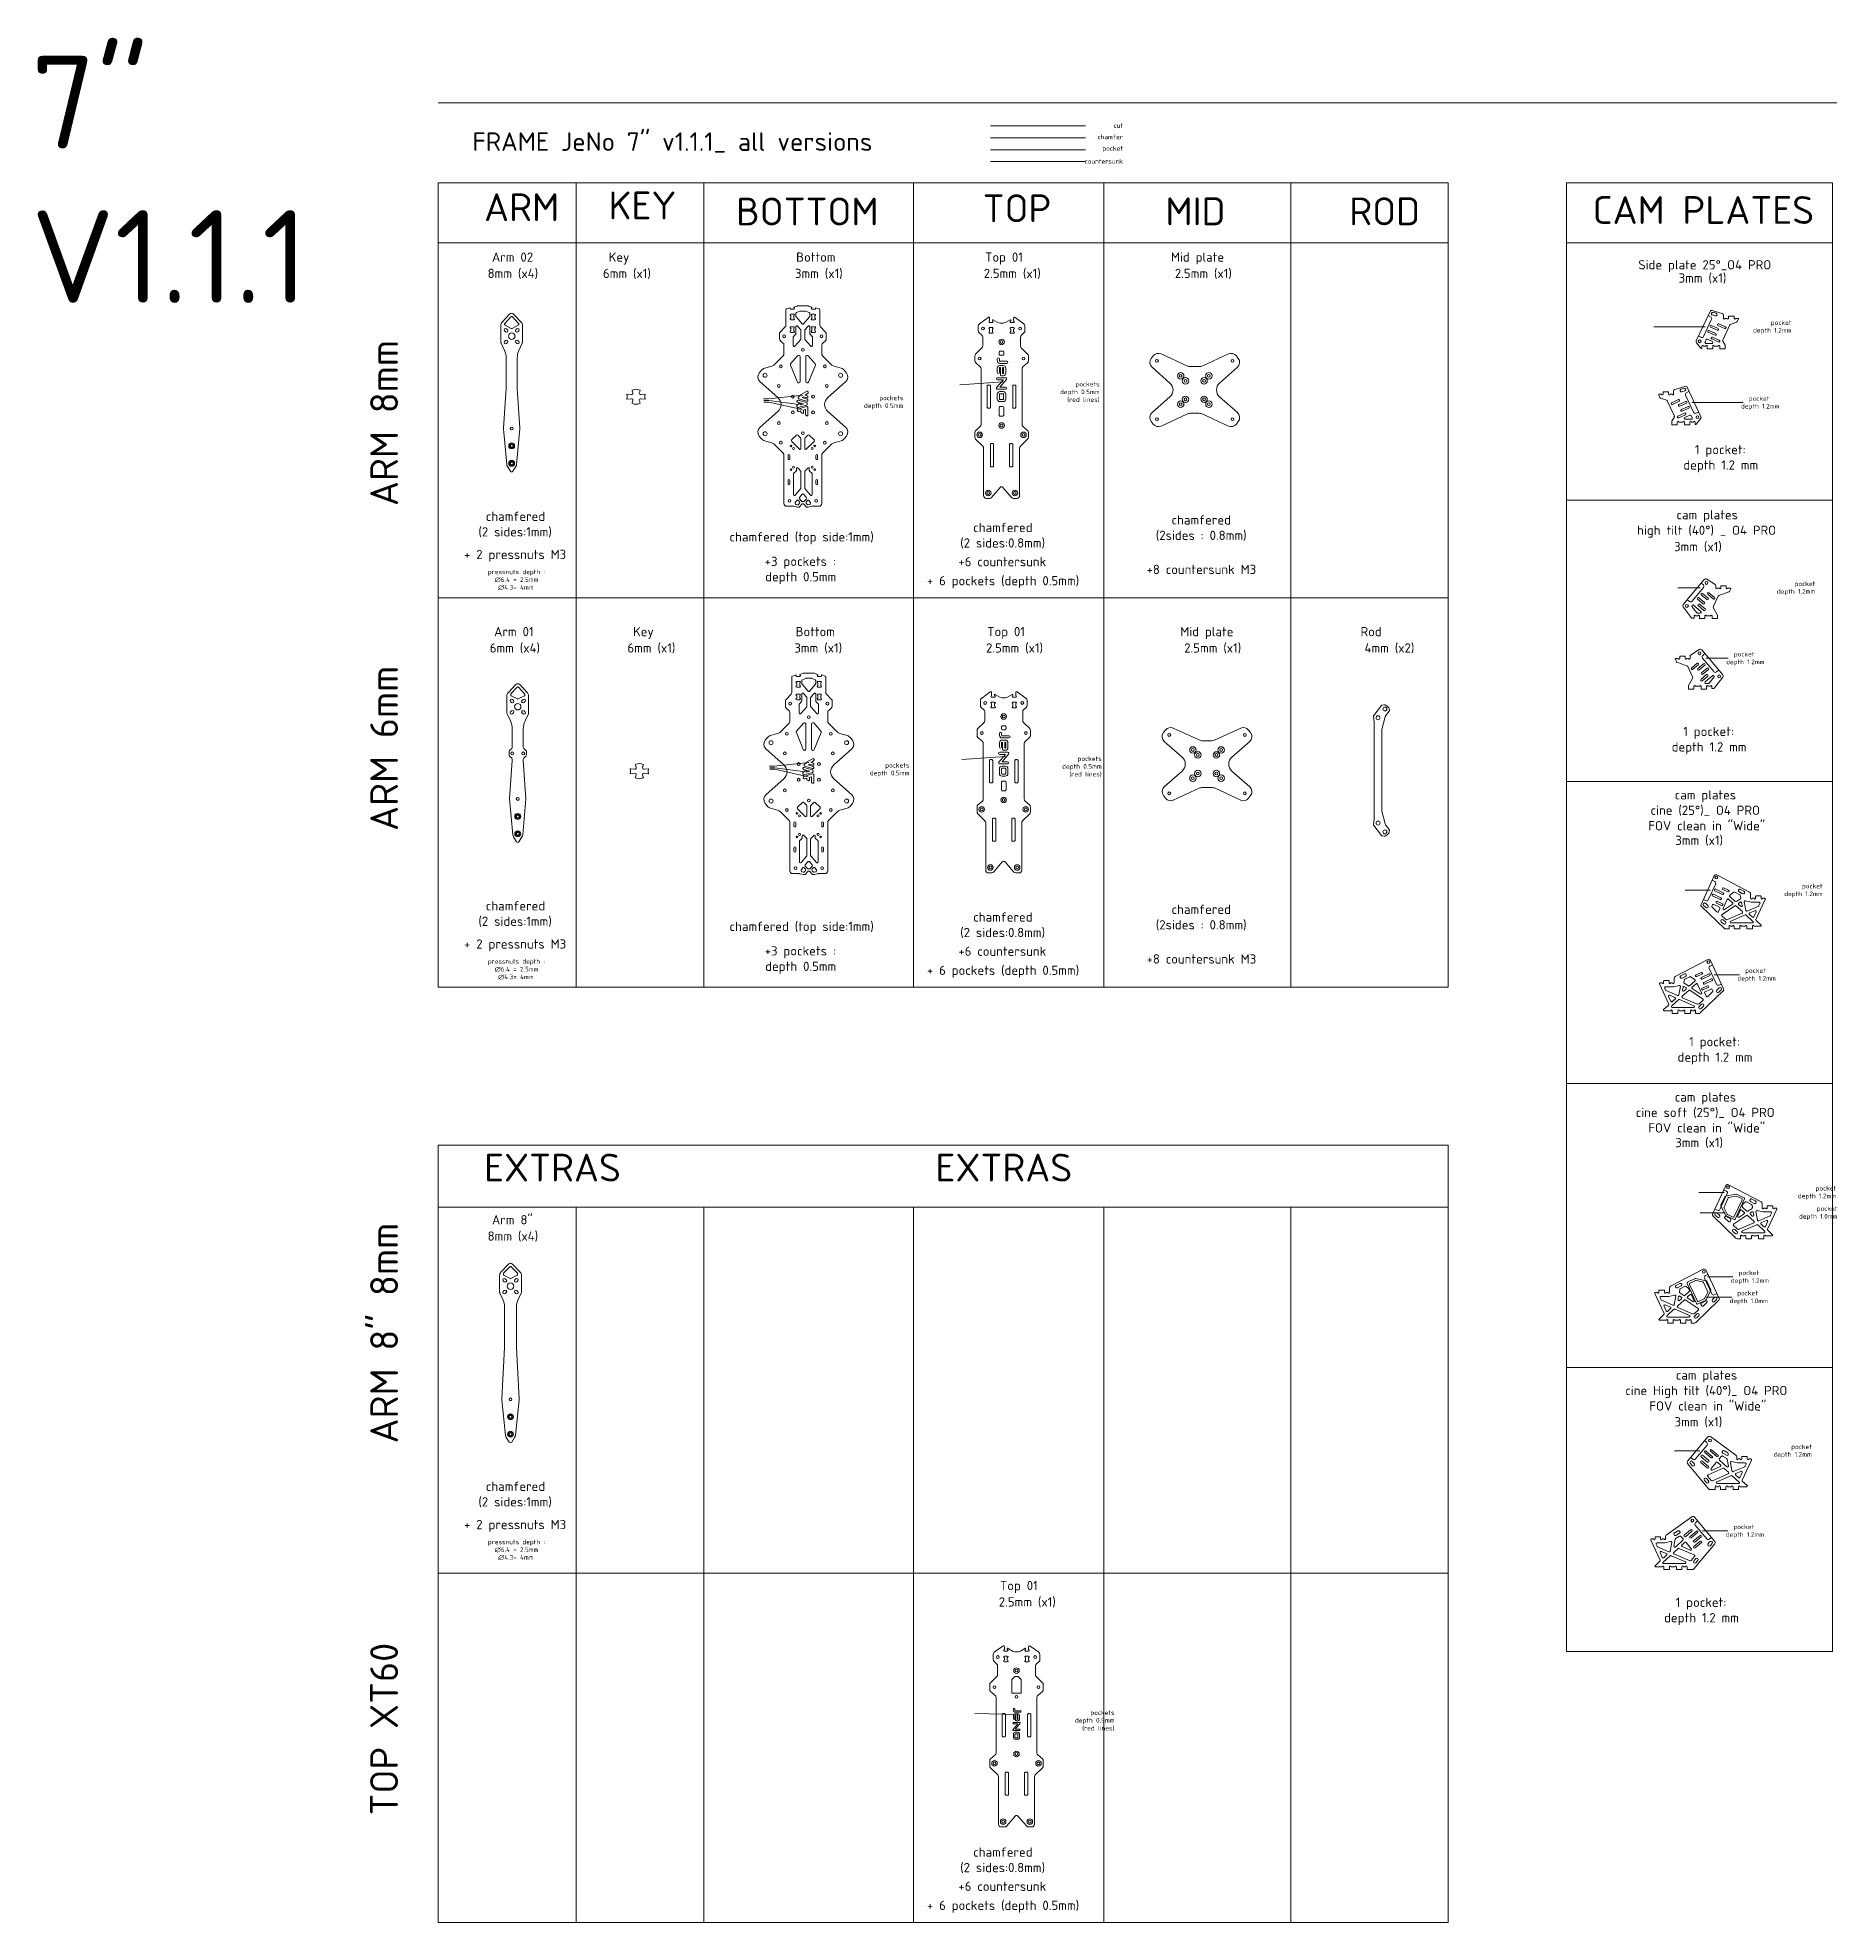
# Model space of a CAD drawing. Header units: millimetres. Extents: x -432 to 1510, y -1467 to 566.
import ezdxf

# ---------------------------------------------------------------- set-up
doc = ezdxf.new("R2010")
doc.units = ezdxf.units.MM
doc.linetypes.add('JIS_09_08', pattern=[10.75, 8, -0.55, 0.55, -0.55, 0.55, -0.55])
doc.layers.get('0').update_dxf_attribs({"lineweight": 5})
for name, color, linetype, lineweight in [('Calque1', 150, 'Continuous', 5), ('Calque1_chamfered', 40, 'Continuous', 5), ('Calque1_countersunk', 90, 'Continuous', 5), ('Calque1_pocket', 10, 'Continuous', 5), ('Calque2', 251, 'Continuous', 5), ('pocket', 1, 'Continuous', 5)]:
    doc.layers.add(name, color=color, linetype=linetype, lineweight=lineweight)
doc.styles.get("Standard").update_dxf_attribs({"font": 'arial.ttf'})

msp = doc.modelspace()

# ---------------------------------------------------------------- texts
at = {"linetype": 'JIS_09_08'}
for s, width, insert, char_height, attachment_point in [('{\\fISOCPEUR|b0|i0|c0|p34;7"\\PV1.1.1}', 327.756, (-439.5, 546.9), 100, 1), ('{\\fISOCPEUR|b0|i0|c0|p34;FRAME JeNo 7" v1.1.1_ all versions}', 689.507, (36.9, 464.2), 20, 1), ('{\\fISOCPEUR|b0|i0|c0|p34;ARM}', 327.756, (49.4, 398.4), 30, 1), ('{\\fISOCPEUR|b0|i0|c0|p34;KEY}', 327.756, (183.7, 400.3), 30, 1), ('{\\fISOCPEUR|b0|i0|c0|p34;BOTTOM}', 327.756, (321.4, 393.8), 30, 1), ('{\\fISOCPEUR|b0|i0|c0|p34;TOP}', 327.756, (587.5, 397.3), 30, 1), ('{\\fISOCPEUR|b0|i0|c0|p34;MID}', 327.756, (784.8, 394), 30, 1), ('{\\fISOCPEUR|b0|i0|c0|p34;ROD}', 327.756, (983.1, 394), 30, 1), ('{\\fISOCPEUR|b0|i0|c0|p34;CAM PLATES}', 327.756, (1245.8, 395.4), 30, 1), ('{\\fISOCPEUR|b0|i0|c0|p34;Arm 02}', 327.756, (57.9, 334.6), 10, 1), ('{\\fISOCPEUR|b0|i0|c0|p34;Key}', 327.756, (183.9, 334.6), 10, 1), ('{\\fISOCPEUR|b0|i0|c0|p34;Bottom}', 327.756, (386.2, 334.6), 10, 1), ('{\\fISOCPEUR|b0|i0|c0|p34;Top 01}', 327.756, (590.1, 334.6), 10, 1), ('{\\fISOCPEUR|b0|i0|c0|p34;Mid plate}', 327.756, (790.6, 334.6), 10, 1), ('{\\fISOCPEUR|b0|i0|c0|p34;Side plate 25°_O4 PRO}', 327.756, (1295.1, 326.3), 10, 1), ('{\\fISOCPEUR|b0|i0|c0|p34;8mm (x4)}', 327.756, (53.2, 317), 10, 1), ('{\\fISOCPEUR|b0|i0|c0|p34;6mm (x1)}', 327.756, (177.7, 317), 10, 1), ('{\\fISOCPEUR|b0|i0|c0|p34;3mm (x1)}', 327.756, (384.9, 317), 10, 1), ('{\\fISOCPEUR|b0|i0|c0|p34;2.5mm (x1)}', 327.756, (588.7, 317), 10, 1), ('{\\fISOCPEUR|b0|i0|c0|p34;2.5mm (x1)}', 327.756, (794.9, 317), 10, 1), ('{\\fISOCPEUR|b0|i0|c0|p34;3mm (x1)}', 327.756, (1338.6, 312), 10, 1), ('{\\fISOCPEUR|b0|i0|c0|p34;pockets \\Pdepth 0.5mm\\P(red lines) }', 327.756, (713.7, 195), 5, 3), ('{\\fISOCPEUR|b0|i0|c0|p34;pockets \\Pdepth 0.5mm }', 327.756, (502, 180.1), 5, 3), ('\\pi137.87807;{\\fISOCPEUR|b0|i0|c0|p34;1 pocket:\\P\\pi125.37807;depth 1.2 mm }', 327.756, (1218.3, 126.9), 10, 1), ('\\pi83.83669;{\\fISOCPEUR|b0|i0|c0|p34;cam plates\\P\\pi41.33669;high tilt (40°) _ O4 PRO}', 231.673, (1252.5, 56.5), 10, 1), ('{\\fISOCPEUR|b0|i0|c0|p34;3mm (x1)}', 327.756, (1333.7, 22.2), 10, 1), ('{\\fISOCPEUR|b0|i0|c0|p34;Arm 01}', 327.756, (60.2, -69.6), 10, 1), ('{\\fISOCPEUR|b0|i0|c0|p34;Key}', 327.756, (210.2, -69.6), 10, 1), ('{\\fISOCPEUR|b0|i0|c0|p34;Bottom}', 327.756, (385.6, -69.6), 10, 1), ('{\\fISOCPEUR|b0|i0|c0|p34;Top 01}', 327.756, (592.4, -69.6), 10, 1), ('{\\fISOCPEUR|b0|i0|c0|p34;Mid plate}', 327.756, (800.7, -69.6), 10, 1), ('{\\fISOCPEUR|b0|i0|c0|p34;Rod}', 327.756, (995.3, -69.6), 10, 1), ('{\\fISOCPEUR|b0|i0|c0|p34;6mm (x4)}', 327.756, (55.5, -87.2), 10, 1), ('{\\fISOCPEUR|b0|i0|c0|p34;6mm (x1)}', 327.756, (204.1, -87.2), 10, 1), ('{\\fISOCPEUR|b0|i0|c0|p34;3mm (x1)}', 327.756, (384.3, -87.2), 10, 1), ('{\\fISOCPEUR|b0|i0|c0|p34;2.5mm (x1)}', 327.756, (591.1, -87.2), 10, 1), ('{\\fISOCPEUR|b0|i0|c0|p34;2.5mm (x1)}', 327.756, (805, -87.2), 10, 1), ('{\\fISOCPEUR|b0|i0|c0|p34;4mm (x2)}', 327.756, (999.6, -87.2), 10, 1), ('\\pi137.87807;{\\fISOCPEUR|b0|i0|c0|p34;1 pocket:\\P\\pi125.37807;depth 1.2 mm }', 327.756, (1205.7, -177.3), 10, 1), ('{\\fISOCPEUR|b0|i0|c0|p34;pockets \\Pdepth 0.5mm }', 327.756, (508.4, -216.3), 5, 3), ('{\\fISOCPEUR|b0|i0|c0|p34;pockets \\Pdepth 0.5mm\\P(red lines) }', 327.756, (716, -209.2), 5, 3), ('\\pi88.44803;{\\fISOCPEUR|b0|i0|c0|p34;cam plates\\P\\pi62.44803;cine (25°)_ O4 PRO\\P\\pi59.94803;FOV clean in "Wide"}', 240.896, (1245.9, -245.7), 10, 1), ('{\\fISOCPEUR|b0|i0|c0|p34;3mm (x1)}', 327.756, (1335, -294.8), 10, 1), ('\\pi137.87807;{\\fISOCPEUR|b0|i0|c0|p34;1 pocket:\\P\\pi125.37807;depth 1.2 mm }', 327.756, (1212.1, -512.1), 10, 1), ('\\pi88.44803;{\\fISOCPEUR|b0|i0|c0|p34;cam plates\\P\\pi46.44803;cine soft (25°)_ O4 PRO\\P\\pi59.94803;FOV clean in "Wide"}', 240.896, (1245.9, -571.8), 10, 1), ('{\\fISOCPEUR|b0|i0|c0|p34;3mm (x1)}', 327.756, (1335, -621), 10, 1), ('{\\fISOCPEUR|b0|i0|c0|p34;EXTRAS}', 327.756, (49.4, -638), 30, 1), ('{\\fISOCPEUR|b0|i0|c0|p34;EXTRAS}', 327.756, (536.5, -638), 30, 1), ('{\\fISOCPEUR|b0|i0|c0|p34;Arm 8"}', 327.756, (57.9, -704.3), 10, 1), ('{\\fISOCPEUR|b0|i0|c0|p34;8mm (x4)}', 327.756, (53.2, -721.9), 10, 1), ('\\pi91.57965;{\\fISOCPEUR|b0|i0|c0|p34;cam plates\\P\\pi37.07965;cine High tilt (40°)_ O4 PRO\\P\\pi63.07965;FOV clean in "Wide"}', 247.159, (1244, -871.9), 10, 1), ('{\\fISOCPEUR|b0|i0|c0|p34;3mm (x1)}', 327.756, (1334.2, -922.3), 10, 1), ('{\\fISOCPEUR|b0|i0|c0|p34;2.5mm (x1)}', 327.756, (604.9, -1116.7), 10, 1), ('{\\fISOCPEUR|b0|i0|c0|p34;Top 01}', 327.756, (606.2, -1099.1), 10, 1), ('\\pi137.87807;{\\fISOCPEUR|b0|i0|c0|p34;1 pocket:\\P\\pi125.37807;depth 1.2 mm }', 327.756, (1197.5, -1117.1), 10, 1), ('{\\fISOCPEUR|b0|i0|c0|p34;pockets \\Pdepth 0.5mm\\P(red lines) }', 327.756, (729.8, -1238.7), 5, 3)]:
    msp.add_mtext_dynamic_manual_height_columns(s, width=width, gutter_width=12.5, heights=[0], dxfattribs=dict(at, insert=insert, char_height=char_height, attachment_point=attachment_point))
at = {"linetype": 'JIS_09_08', "char_height": 30, "attachment_point": 1, "rotation": 90}
for s, insert in [('{\\fISOCPEUR|b0|i0|c0|p34;ARM 8mm}', (-73.5, 60.9)), ('{\\fISOCPEUR|b0|i0|c0|p34;ARM 6mm}', (-73.5, -289.7)), ('{\\fISOCPEUR|b0|i0|c0|p34;ARM 8" 8mm}', (-73.5, -950.7)), ('{\\fISOCPEUR|b0|i0|c0|p34;TOP XT60}', (-73.5, -1352.1))]:
    msp.add_mtext_dynamic_manual_height_columns(s, width=327.756, gutter_width=12.5, heights=[0], dxfattribs=dict(at, insert=insert))
at = {"layer": 'Calque1', "insert": (738.9, 474), "char_height": 5, "attachment_point": 3}
msp.add_mtext_dynamic_manual_height_columns('{\\fISOCPEUR|b0|i0|c0|p34;cut}', width=327.756, gutter_width=12.5, heights=[0], dxfattribs=at)
at = {"layer": 'Calque1_chamfered'}
for s, insert, char_height, attachment_point in [('{\\fISOCPEUR|b0|i0|c0|p34;chamfer}', (738.9, 461.8), 5, 3), ('\\pi133.87807;{\\fISOCPEUR|b0|i0|c0|p34;chamfered\\P\\pi125.87807;(2 sides:1mm)}', (-82.6, 54.8), 10, 1), ('\\pi133.87807;{\\fISOCPEUR|b0|i0|c0|p34;chamfered\\P\\pi119.87807;(2 sides:0.8mm)}', (443.4, 42.8), 10, 1), ('\\pi133.87807;{\\fISOCPEUR|b0|i0|c0|p34;chamfered\\P\\pi116.87807;(2sides : 0.8mm)}', (657.5, 51), 10, 1), ('\\pi88.87807;{\\fISOCPEUR|b0|i0|c0|p34;chamfered (top side:1mm)}', (225.4, 32.7), 10, 1), ('\\pi133.87807;{\\fISOCPEUR|b0|i0|c0|p34;chamfered\\P\\pi125.87807;(2 sides:1mm)}', (-82.6, -365.5), 10, 1), ('\\pi133.87807;{\\fISOCPEUR|b0|i0|c0|p34;chamfered\\P\\pi119.87807;(2 sides:0.8mm)}', (443.4, -377.6), 10, 1), ('\\pi133.87807;{\\fISOCPEUR|b0|i0|c0|p34;chamfered\\P\\pi116.87807;(2sides : 0.8mm)}', (657.5, -369.3), 10, 1), ('\\pi88.87807;{\\fISOCPEUR|b0|i0|c0|p34;chamfered (top side:1mm)}', (225.4, -387.7), 10, 1), ('\\pi133.87807;{\\fISOCPEUR|b0|i0|c0|p34;chamfered\\P\\pi125.87807;(2 sides:1mm)}', (-82.6, -992), 10, 1), ('\\pi133.87807;{\\fISOCPEUR|b0|i0|c0|p34;chamfered\\P\\pi119.87807;(2 sides:0.8mm)}', (443.4, -1386.7), 10, 1)]:
    msp.add_mtext_dynamic_manual_height_columns(s, width=327.756, gutter_width=12.5, heights=[0], dxfattribs=dict(at, insert=insert, char_height=char_height, attachment_point=attachment_point))
at = {"layer": 'Calque1_countersunk'}
for s, insert, char_height, attachment_point in [('{\\fISOCPEUR|b0|i0|c0|p34;countersunk}', (738.9, 435.4), 5, 3), ('\\pi117.87807;{\\fISOCPEUR|b0|i0|c0|p34;+6 countersunk}', (443.4, 5.9), 10, 1), ('\\pi163.87807;{\\fISOCPEUR|b0|i0|c0|p34;\\P\\pi106.87807;+8 countersunk M3}', (657.5, 14.2), 10, 1), ('\\pi117.87807;{\\fISOCPEUR|b0|i0|c0|p34;+6 countersunk}', (443.4, -414.5), 10, 1), ('\\pi163.87807;{\\fISOCPEUR|b0|i0|c0|p34;\\P\\pi106.87807;+8 countersunk M3}', (657.5, -406.2), 10, 1), ('\\pi117.87807;{\\fISOCPEUR|b0|i0|c0|p34;+6 countersunk}', (443.4, -1423.6), 10, 1)]:
    msp.add_mtext_dynamic_manual_height_columns(s, width=327.756, gutter_width=12.5, heights=[0], dxfattribs=dict(at, insert=insert, char_height=char_height, attachment_point=attachment_point))
at = {"layer": 'Calque1_pocket'}
for s, width, insert, char_height, attachment_point in [('{\\fISOCPEUR|b0|i0|c0|p34;pocket}', 327.756, (738.9, 449.4), 5, 3), ('\\pi110.37807;{\\fISOCPEUR|b0|i0|c0|p34;+ 2 pressnuts M3}', 327.756, (-82.6, 13.7), 10, 1), ('\\pi126.87807;{\\fISOCPEUR|b0|i0|c0|p34;+3 pockets :\\P\\pi127.37807;depth 0.5mm }', 327.756, (225.4, 6.3), 10, 1), ('\\pi36.45843;{\\fISOCPEUR|b0|i0|c0|p34;pressnuts depth : \\P\\pi43.70843;∅6.4 = 2.5mm\\P\\pi47.45843;∅4.3= 4mm}', 126.917, (17, -7.6), 5, 1), ('\\pi163.87807;{\\fISOCPEUR|b0|i0|c0|p34;\\P\\pi83.87807;+ 6 pockets (depth 0.5mm)}', 327.756, (443.4, 2), 10, 1), ('\\pi110.37807;{\\fISOCPEUR|b0|i0|c0|p34;+ 2 pressnuts M3}', 327.756, (-82.6, -406.7), 10, 1), ('\\pi126.87807;{\\fISOCPEUR|b0|i0|c0|p34;+3 pockets :\\P\\pi127.37807;depth 0.5mm }', 327.756, (225.4, -414.1), 10, 1), ('\\pi36.45843;{\\fISOCPEUR|b0|i0|c0|p34;pressnuts depth : \\P\\pi43.70843;∅6.4 = 2.5mm\\P\\pi47.45843;∅4.3= 4mm}', 126.917, (17, -428), 5, 1), ('\\pi163.87807;{\\fISOCPEUR|b0|i0|c0|p34;\\P\\pi83.87807;+ 6 pockets (depth 0.5mm)}', 327.756, (443.4, -418.4), 10, 1), ('\\pi110.37807;{\\fISOCPEUR|b0|i0|c0|p34;+ 2 pressnuts M3}', 327.756, (-82.6, -1033.2), 10, 1), ('\\pi36.45843;{\\fISOCPEUR|b0|i0|c0|p34;pressnuts depth : \\P\\pi43.70843;∅6.4 = 2.5mm\\P\\pi47.45843;∅4.3= 4mm}', 126.917, (17, -1054.5), 5, 1), ('\\pi163.87807;{\\fISOCPEUR|b0|i0|c0|p34;\\P\\pi83.87807;+ 6 pockets (depth 0.5mm)}', 327.756, (443.4, -1427.5), 10, 1)]:
    msp.add_mtext_dynamic_manual_height_columns(s, width=width, gutter_width=12.5, heights=[0], dxfattribs=dict(at, insert=insert, char_height=char_height, attachment_point=attachment_point))
at = {"layer": 'pocket', "char_height": 5}
for s, insert, attachment_point in [('{\\fISOCPEUR|b0|i0|c0|p34;pocket \\Pdepth 1.2mm }', (1460.4, 261.4), 3), ('\\pi154.37807;{\\fISOCPEUR|b0|i0|c0|p34;pocket \\P\\pi146.12807;depth 1.2mm }', (1259.9, 179.5), 1), ('{\\fISOCPEUR|b0|i0|c0|p34;pocket \\Pdepth 1.2mm }', (1486.1, -20.4), 3), ('\\pi154.37807;{\\fISOCPEUR|b0|i0|c0|p34;pocket \\P\\pi146.12807;depth 1.2mm }', (1243.8, -96.4), 1), ('{\\fISOCPEUR|b0|i0|c0|p34;pocket \\Pdepth 1.2mm }', (1494, -346.7), 3), ('\\pi154.37807;{\\fISOCPEUR|b0|i0|c0|p34;pocket \\P\\pi146.12807;depth 1.2mm }', (1256, -437.9), 1), ('{\\fISOCPEUR|b0|i0|c0|p34;pocket \\Pdepth 1.2mm }', (1508.7, -672.8), 3), ('{\\fISOCPEUR|b0|i0|c0|p34;pocket \\Pdepth 1.0mm }', (1510, -694.7), 3), ('\\pi154.37807;{\\fISOCPEUR|b0|i0|c0|p34;pocket \\P\\pi146.12807;depth 1.2mm }', (1248.9, -764), 1), ('\\pi154.37807;{\\fISOCPEUR|b0|i0|c0|p34;pocket \\P\\pi146.12807;depth 1.0mm }', (1247.5, -785.9), 1), ('{\\fISOCPEUR|b0|i0|c0|p34;pocket \\Pdepth 1.2mm }', (1482.4, -951.7), 3), ('\\pi154.37807;{\\fISOCPEUR|b0|i0|c0|p34;pocket \\P\\pi146.12807;depth 1.2mm }', (1243.4, -1038.1), 1)]:
    msp.add_mtext_dynamic_manual_height_columns(s, width=327.756, gutter_width=12.5, heights=[0], dxfattribs=dict(at, insert=insert, attachment_point=attachment_point))

# ---------------------------------------------------------------- linework, layer by layer
for p, q in [((609.3, 194.8), (562.8, 191.6)), ((356.2, 176.6), (351.1, 176.6)), ((356.6, 174.9), (351.4, 174.9)), ((356.8, 173.2), (351.4, 173.2)), ((393.4, 180.7), (356.2, 176.6)), ((356.6, 174.9), (389.5, 170.5)), ((356.8, 173.2), (392.8, 165.2)), ((362.6, -219.8), (357.5, -219.8)), ((363.1, -221.5), (357.8, -221.5)), ((363.3, -223.2), (357.8, -223.2)), ((399.8, -215.7), (362.6, -219.8)), ((363.1, -221.5), (395.9, -225.9)), ((363.3, -223.2), (399.2, -231.2)), ((611.6, -209.4), (565.1, -212.7)), ((625.4, -1243.3), (578.9, -1242.2))]:
    msp.add_line(p, q)
at = {"layer": 'Calque1'}
for p, q in [((596, 471.3), (698.3, 471.3)), ((78.4, 265.2), (71.8, 258.1)), ((79.9, 265.2), (86.6, 258.1)), ((385.9, 265.8), (385.9, 268.9)), ((392.7, 257.6), (386.2, 265.2)), ((386.5, 269.8), (390, 271.3)), ((390.4, 271.4), (393.4, 271.4)), ((396.4, 271.4), (393.4, 271.4)), ((394.2, 257.6), (400.7, 265.2)), ((400.3, 269.8), (396.8, 271.3)), ((400.9, 265.8), (400.9, 268.9)), ((1357.7, 239.2), (1372.5, 271)), ((1374.9, 272), (1385.7, 268.7)), ((1375, 267.1), (1378.2, 266.1)), ((1375.9, 270), (1379.1, 269)), ((1387.1, 263.5), (1387.1, 266.8)), ((1392.5, 263.5), (1392.5, 265.5)), ((1393, 266), (1397.9, 266)), ((1398.4, 263.5), (1398.4, 265.5)), ((72.4, 248.8), (71.4, 249.9)), ((71.5, 257.4), (71.5, 256.9)), ((72, 256), (78.7, 252.6)), ((74.6, 251), (73.5, 252)), ((86.3, 256), (79.6, 252.6)), ((83.8, 251), (84.8, 252)), ((85.9, 248.8), (86.9, 249.9)), ((86.8, 257.4), (86.8, 256.9)), ((383.3, 243.8), (385.7, 246.5)), ((385.9, 247.2), (385.9, 254.6)), ((387.7, 255.2), (391.2, 251.1)), ((391.4, 250.5), (391.4, 241.5)), ((395.4, 250.5), (395.4, 241.5)), ((399.2, 255.2), (395.7, 251.1)), ((400.9, 247.2), (400.9, 254.6)), ((403.5, 243.8), (401.2, 246.5)), ((1370.6, 248.5), (1377.9, 245.2)), ((1371.5, 250.3), (1378.7, 247)), ((1373.1, 254), (1380.4, 250.6)), ((1374, 255.8), (1381.2, 252.4)), ((1381.1, 255.9), (1388.3, 252.5)), ((1381.9, 257.7), (1389.2, 254.3)), ((1386.3, 239.9), (1394, 256.5)), ((1388.7, 263.5), (1390.9, 263.5)), ((1394.6, 257), (1401.2, 259.4)), ((1400, 263.5), (1402.7, 263.5)), ((1401.8, 259.9), (1403.1, 262.8)), ((72.4, 239.6), (71.4, 238.6)), ((74.6, 237.5), (73.5, 236.5)), ((83.8, 237.5), (84.8, 236.5)), ((85.9, 239.6), (86.9, 238.6)), ((383.1, 243.1), (383.1, 234.1)), ((391.2, 240.8), (384.9, 233.5)), ((395.7, 240.8), (402, 233.5)), ((403.8, 243.1), (403.8, 234.1)), ((1362.5, 231.2), (1357.9, 237.1)), ((1362.9, 231), (1363.3, 231)), ((1363.8, 231.5), (1363.8, 233.5)), ((1365.4, 233.5), (1367.9, 233.5)), ((1367.1, 237.9), (1368.3, 240.5)), ((1368, 236.5), (1374.7, 236.5)), ((1369.5, 231), (1369.5, 233.5)), ((1369.6, 241), (1375.1, 238.4)), ((1370, 230.5), (1374.9, 230.5)), ((1374.3, 241.4), (1381.6, 238)), ((1375.2, 243.2), (1382.4, 239.8)), ((1375.4, 231), (1375.4, 233.5)), ((1377, 233.5), (1381.4, 233.5)), ((1383, 231), (1383, 233.5)), ((1383.5, 230.5), (1388.5, 230.5)), ((1388.9, 234.4), (1386.3, 239)), ((1389, 231), (1389, 233.9)), ((380, 212.9), (387.5, 194.6)), ((380.2, 214.3), (387.7, 223.1)), ((390.4, 222.1), (390.4, 195.2)), ((396.5, 222.1), (396.5, 195.2)), ((406.6, 214.3), (399.1, 223.1)), ((406.9, 212.9), (399.4, 194.6)), ((209.2, 185.4), (210, 183.2)), ((217.7, 185.4), (216.9, 183.2)), ((1321.8, 181.6), (1321.8, 183.6)), ((1327.3, 184.1), (1322.3, 184.1)), ((1327.8, 181.6), (1327.8, 183.6)), ((1333.2, 181.6), (1333.2, 184.9)), ((1345.4, 190.1), (1334.6, 186.8)), ((1344.4, 188.1), (1341.2, 187.1)), ((1345.3, 185.2), (1342.1, 184.2)), ((1362.6, 157.3), (1347.8, 189.1)), ((204, 181.6), (208.4, 181.2)), ((204, 176.3), (208.4, 176.7)), ((209.2, 172.5), (210, 174.7)), ((217.7, 172.5), (216.9, 174.7)), ((222.8, 181.6), (218.4, 181.2)), ((222.8, 176.3), (218.4, 176.7)), ((1318.5, 178), (1317.1, 180.9)), ((1320.2, 181.6), (1317.6, 181.6)), ((1325.7, 175.1), (1319, 177.5)), ((1334, 158), (1326.3, 174.6)), ((1331.6, 181.6), (1329.4, 181.6)), ((1338.3, 175.8), (1331.1, 172.4)), ((1339.2, 174), (1331.9, 170.6)), ((1346.3, 173.9), (1339, 170.5)), ((1347.1, 172.1), (1339.9, 168.7)), ((1348.8, 168.4), (1341.6, 165.1)), ((1349.7, 166.6), (1342.4, 163.3)), ((1331.3, 149.1), (1331.3, 152)), ((1331.4, 152.5), (1334, 157.1)), ((1336.7, 148.6), (1331.8, 148.6)), ((1337.2, 149.1), (1337.2, 151.6)), ((1345.1, 161.3), (1337.8, 157.9)), ((1345.9, 159.5), (1338.7, 156.1)), ((1343.3, 151.6), (1338.8, 151.6)), ((1344.9, 149.1), (1344.9, 151.6)), ((1350.7, 159.1), (1345.2, 156.5)), ((1350.3, 148.6), (1345.4, 148.6)), ((1352.3, 154.6), (1345.6, 154.6)), ((1350.8, 149.1), (1350.8, 151.6)), ((1353.2, 156), (1352, 158.6)), ((1354.8, 151.6), (1352.4, 151.6)), ((1356.4, 149.6), (1356.4, 151.6)), ((1357.3, 149.1), (1356.9, 149.1)), ((1357.7, 149.3), (1362.3, 155.2)), ((381.4, 130.7), (389.7, 122.4)), ((381.5, 132.9), (386.4, 137.3)), ((388.5, 137.2), (391, 134.7)), ((391.4, 133.7), (391.4, 123.1)), ((395.4, 133.7), (395.4, 123.1)), ((398.4, 137.2), (395.9, 134.7)), ((405.5, 130.7), (397.1, 122.4)), ((405.4, 132.9), (400.4, 137.3)), ((377.4, 115.6), (377.4, 112)), ((379.4, 115.6), (379.4, 112)), ((388.2, 101.9), (391.2, 98.6)), ((398.7, 101.9), (395.7, 98.6)), ((407.4, 115.6), (407.4, 112)), ((409.4, 115.6), (409.4, 112)), ((377.4, 88.4), (377.4, 84.9)), ((379.4, 88.4), (379.4, 84.9)), ((383.4, 95.6), (383.4, 73.3)), ((383.7, 96.3), (386.1, 98.6)), ((386.4, 99.3), (386.4, 101.2)), ((391.4, 97.9), (391.4, 80.3)), ((395.4, 97.9), (395.4, 80.3)), ((400.4, 99.3), (400.4, 101.2)), ((403.1, 96.3), (400.7, 98.6)), ((403.4, 95.6), (403.4, 73.3)), ((407.4, 88.4), (407.4, 84.9)), ((409.4, 88.4), (409.4, 84.9)), ((391.2, 79.7), (385.2, 72.7)), ((385.2, 63.7), (385.2, 64.5)), ((387, 67), (385.5, 65.2)), ((387.8, 62.3), (386, 62.7)), ((388.6, 67), (389.9, 65.4)), ((389.9, 64.1), (388.7, 62.7)), ((392.7, 73.6), (389.7, 70.1)), ((389.7, 68.8), (391.9, 66.2)), ((393.4, 65.8), (392.7, 65.8)), ((393.4, 65.8), (394.2, 65.8)), ((394.2, 73.6), (397.2, 70.1)), ((397.2, 68.8), (395, 66.2)), ((395.7, 79.7), (401.7, 72.7)), ((398.3, 67), (396.9, 65.4)), ((396.9, 64.1), (398.1, 62.7)), ((399.1, 62.3), (400.8, 62.7)), ((399.8, 67), (401.4, 65.2)), ((401.6, 63.7), (401.6, 64.5)), ((1343.6, -45.4), (1366.3, -18.3)), ((1369, -17.9), (1378.2, -23.9)), ((1359.1, -39.5), (1365.2, -44.6)), ((1360.4, -38), (1366.5, -43.1)), ((1363, -34.9), (1369.1, -40)), ((1364.2, -33.4), (1370.4, -38.5)), ((1370, -34.3), (1376.1, -39.4)), ((1371.3, -32.7), (1377.4, -37.9)), ((1381.4, -36.2), (1376.2, -47.3)), ((1378.7, -27.6), (1378.7, -24.7)), ((1380.3, -27.6), (1382.5, -27.6)), ((1381.9, -35.7), (1392.9, -31.7)), ((1384.1, -27.6), (1384.1, -25.6)), ((1384.6, -25.1), (1389.5, -25.1)), ((1390, -27.6), (1390, -25.6)), ((1391.6, -27.6), (1394.3, -27.6)), ((1393.4, -31.2), (1394.8, -28.3)), ((1352.3, -59.3), (1343.5, -47.9)), ((1358.3, -54.2), (1353, -47.4)), ((1353.9, -60.1), (1354.9, -60.1)), ((1354.5, -46), (1362.6, -52.9)), ((1355.4, -59.6), (1355.4, -57.6)), ((1357, -57.6), (1359.5, -57.6)), ((1359.1, -54.6), (1361.9, -54.6)), ((1359.7, -46.5), (1365.8, -51.7)), ((1361, -45), (1367.1, -50.1)), ((1361.1, -60.1), (1361.1, -57.6)), ((1361.6, -60.6), (1366.5, -60.6)), ((1367, -60.1), (1367, -57.6)), ((1368.6, -57.6), (1373.1, -57.6)), ((1374.7, -60.1), (1374.7, -57.6)), ((1375.2, -60.6), (1380.1, -60.6)), ((1380.5, -56.7), (1376.3, -49.2)), ((1380.6, -60.1), (1380.6, -57.2)), ((1339.8, -103.6), (1339.8, -101.6)), ((1345.2, -101.1), (1340.3, -101.1)), ((1345.7, -103.6), (1345.7, -101.6)), ((1351.1, -103.6), (1351.1, -100.7)), ((1360.9, -93.9), (1351.6, -99.9)), ((1386.3, -121.4), (1363.5, -94.3)), ((1336.4, -107.2), (1335.1, -104.3)), ((1338.2, -103.6), (1335.5, -103.6)), ((1347.9, -111.7), (1337, -107.7)), ((1349.5, -103.6), (1347.3, -103.6)), ((1348.5, -112.2), (1353.6, -123.3)), ((1358.6, -108.7), (1352.4, -113.9)), ((1359.8, -110.3), (1353.7, -115.4)), ((1365.6, -109.4), (1359.5, -114.5)), ((1366.9, -110.9), (1360.8, -116)), ((1368.8, -121), (1362.7, -126.1)), ((1369.5, -114), (1363.3, -119.1)), ((1370.7, -115.5), (1364.6, -120.6)), ((85, -134.6), (78.3, -141.7)), ((86.5, -134.6), (93.1, -141.7)), ((392.3, -130.6), (392.3, -127.5)), ((392.3, -149.2), (392.3, -141.8)), ((399.1, -138.8), (392.6, -131.3)), ((393, -126.6), (396.5, -125.1)), ((394.1, -141.2), (397.6, -145.3)), ((396.9, -125), (399.8, -125)), ((402.8, -125), (399.8, -125)), ((400.6, -138.8), (407.1, -131.3)), ((405.6, -141.2), (402.1, -145.3)), ((406.7, -126.6), (403.2, -125.1)), ((407.3, -130.6), (407.3, -127.5)), ((407.3, -149.2), (407.3, -141.8)), ((1349.2, -136.1), (1349.2, -133.2)), ((1349.4, -132.7), (1353.6, -125.1)), ((1354.7, -136.6), (1349.7, -136.6)), ((1355.2, -136.1), (1355.2, -133.6)), ((1361.2, -133.6), (1356.8, -133.6)), ((1362.8, -136.1), (1362.8, -133.6)), ((1368.3, -136.6), (1363.3, -136.6)), ((1370.1, -122.5), (1364, -127.7)), ((1375.4, -122), (1367.3, -128.8)), ((1370.8, -130.6), (1367.9, -130.6)), ((1368.8, -136.1), (1368.8, -133.6)), ((1372.8, -133.6), (1370.4, -133.6)), ((1371.5, -130.2), (1376.8, -123.4)), ((1374.4, -135.6), (1374.4, -133.6)), ((1375.9, -136.1), (1374.9, -136.1)), ((1377.5, -135.3), (1386.3, -123.9)), ((79, -151), (78, -149.9)), ((79, -160.2), (78, -161.2)), ((78.1, -142.4), (78.1, -143)), ((78.6, -143.8), (85.3, -147.2)), ((81.1, -148.9), (80.1, -147.8)), ((81.1, -162.3), (80.1, -163.4)), ((92.9, -143.8), (86.2, -147.2)), ((90.3, -148.9), (91.4, -147.8)), ((90.3, -162.3), (91.4, -163.4)), ((92.5, -151), (93.5, -149.9)), ((92.5, -160.2), (93.5, -161.2)), ((93.4, -142.4), (93.4, -143)), ((389.5, -153.3), (389.5, -162.3)), ((389.7, -152.6), (392.1, -149.9)), ((397.6, -155.6), (391.3, -162.9)), ((397.8, -145.9), (397.8, -154.9)), ((401.8, -145.9), (401.8, -154.9)), ((402.1, -155.6), (408.4, -162.9)), ((409.9, -152.6), (407.6, -149.9)), ((410.2, -153.3), (410.2, -162.3)), ((386.7, -182.1), (394.2, -173.3)), ((396.8, -174.3), (396.8, -201.3)), ((402.9, -174.3), (402.9, -201.3)), ((413, -182.1), (405.5, -173.3)), ((386.4, -183.5), (393.9, -201.8)), ((413.3, -183.5), (405.8, -201.8)), ((207.6, -222.6), (212, -223)), ((212.8, -218.8), (213.6, -221)), ((221.2, -218.8), (220.4, -221)), ((226.4, -222.6), (222, -223)), ((207.6, -227.9), (212, -227.5)), ((212.8, -231.8), (213.6, -229.5)), ((221.2, -231.8), (220.4, -229.5)), ((226.4, -227.9), (222, -227.5)), ((387.9, -263.5), (392.9, -259.1)), ((394.9, -259.2), (397.4, -261.7)), ((397.8, -262.7), (397.8, -273.3)), ((401.8, -262.7), (401.8, -273.3)), ((404.8, -259.2), (402.3, -261.7)), ((411.8, -263.5), (406.8, -259.1)), ((383.8, -280.9), (383.8, -284.4)), ((385.8, -280.9), (385.8, -284.4)), ((387.8, -265.7), (396.1, -274)), ((411.9, -265.7), (403.6, -274)), ((413.8, -280.9), (413.8, -284.4)), ((415.8, -280.9), (415.8, -284.4)), ((389.8, -300.9), (389.8, -323.1)), ((390.2, -300.1), (392.5, -297.9)), ((392.8, -297.1), (392.8, -295.2)), ((394.6, -294.5), (397.6, -297.8)), ((397.8, -298.5), (397.8, -316.1)), ((401.8, -298.5), (401.8, -316.1)), ((405.1, -294.5), (402.1, -297.8)), ((406.8, -297.1), (406.8, -295.2)), ((409.5, -300.1), (407.2, -297.9)), ((409.8, -300.9), (409.8, -323.1)), ((383.8, -308), (383.8, -311.5)), ((385.8, -308), (385.8, -311.5)), ((397.6, -316.7), (391.6, -323.8)), ((399.1, -322.8), (396.1, -326.3)), ((400.6, -322.8), (403.6, -326.3)), ((402.1, -316.7), (408.1, -323.8)), ((413.8, -308), (413.8, -311.5)), ((415.8, -308), (415.8, -311.5)), ((391.6, -332.7), (391.6, -331.9)), ((393.5, -329.4), (391.9, -331.3)), ((394.2, -334.1), (392.4, -333.7)), ((395, -329.4), (396.4, -331)), ((396.3, -332.3), (395.1, -333.7)), ((396.1, -327.6), (398.3, -330.2)), ((399.8, -330.6), (399.1, -330.6)), ((399.8, -330.6), (400.6, -330.6)), ((403.6, -327.6), (401.4, -330.2)), ((404.7, -329.4), (403.3, -331)), ((403.3, -332.3), (404.6, -333.7)), ((405.5, -334.1), (407.3, -333.7)), ((406.2, -329.4), (407.8, -331.3)), ((408.1, -332.7), (408.1, -331.9)), ((1362.8, -368.9), (1377.1, -338.1)), ((1415.2, -355.6), (1379.8, -337.2)), ((1375.2, -359.9), (1383.4, -363.7)), ((1376.1, -358.1), (1384.2, -361.9)), ((1377.8, -354.5), (1385.9, -358.3)), ((1378.6, -352.7), (1386.8, -356.5)), ((1380.4, -365.7), (1385.8, -368.2)), ((1386.3, -353), (1391.7, -355.5)), ((1386.6, -373.1), (1391, -363.6)), ((1387.1, -351.2), (1392.6, -353.7)), ((1396.7, -367.1), (1392.6, -363.3)), ((1399.6, -365.7), (1393.9, -360.4)), ((1394, -358.9), (1398.3, -355.8)), ((1404.7, -358.5), (1399.4, -355.7)), ((1400.9, -365.8), (1405.3, -362.8)), ((1407.7, -357.4), (1403.8, -355.3)), ((1409.1, -354.7), (1405.2, -352.7)), ((1405.7, -361.8), (1405.2, -359.2)), ((1417, -366.7), (1410.8, -365.2)), ((1416.3, -362.4), (1416.3, -357.4)), ((1417.9, -362.4), (1420.1, -362.4)), ((1421.7, -362.4), (1421.7, -360.4)), ((1422, -385.2), (1432.1, -363.6)), ((1422.2, -359.9), (1427.1, -359.9)), ((1427.6, -362.4), (1427.6, -360.4)), ((1429.2, -362.4), (1431.4, -362.4)), ((1363.2, -371.2), (1388, -394.9)), ((1365.5, -370), (1368, -372.3)), ((1367.6, -367.8), (1370, -370.2)), ((1374.5, -370.9), (1375.1, -369.5)), ((1374.7, -372), (1380, -377.1)), ((1376.5, -369.1), (1382.7, -372)), ((1379.5, -367.5), (1385, -370)), ((1381.6, -376.8), (1383.2, -373.3)), ((1385.3, -381.3), (1389.2, -385)), ((1385.5, -379.8), (1399.3, -370.4)), ((1386.7, -385.5), (1389.1, -387.8)), ((1388.1, -374.4), (1396.6, -368.6)), ((1407.1, -378.5), (1391.4, -385.4)), ((1410.4, -380.4), (1394.9, -387.1)), ((1407.4, -376.8), (1400.5, -370.5)), ((1405.5, -371), (1403.4, -369.1)), ((1403.5, -367.6), (1405.1, -366.5)), ((1407.2, -370.1), (1406.6, -367.2)), ((1411.2, -375.4), (1409.5, -366.3)), ((1418.8, -387.3), (1411.5, -380.5)), ((1424.8, -370.8), (1412.6, -376.1)), ((1418.2, -382.6), (1415.1, -379.8)), ((1420.9, -375.8), (1415.4, -378.2)), ((1417.2, -366.7), (1425.5, -366.7)), ((1419.7, -382.3), (1422.2, -377.1)), ((1427.6, -391.2), (1422.3, -386.4)), ((1425.3, -370.3), (1426.4, -368.1)), ((1384.6, -387.6), (1387, -389.9)), ((1389.4, -395.4), (1392.5, -395.4)), ((1393, -394.9), (1393, -392.4)), ((1394.6, -392.4), (1397, -392.4)), ((1418.2, -389), (1395.3, -389)), ((1398.6, -394.9), (1398.6, -392.4)), ((1399.1, -395.4), (1404.1, -395.4)), ((1404.6, -394.9), (1404.6, -392.4)), ((1406.2, -392.4), (1410.6, -392.4)), ((1412.2, -394.9), (1412.2, -392.4)), ((1412.7, -395.4), (1417.7, -395.4)), ((1418.2, -394.9), (1418.2, -392.4)), ((1419.8, -392.4), (1426.9, -392.4)), ((1334.8, -446.9), (1370.2, -428.5)), ((1340.9, -445.9), (1344.8, -443.9)), ((1342.3, -448.6), (1346.2, -446.6)), ((1345.3, -449.8), (1350.6, -447)), ((1356, -450.1), (1351.6, -447.1)), ((1362.9, -442.4), (1357.4, -445)), ((1363.7, -444.3), (1358.3, -446.8)), ((1371.4, -443.9), (1363.2, -447.7)), ((1372.2, -445.7), (1364.1, -449.5)), ((1387.2, -460.1), (1372.9, -429.4)), ((1328, -476.5), (1317.9, -454.8)), ((1320.8, -453.7), (1318.6, -453.7)), ((1322.4, -453.7), (1322.4, -451.7)), ((1327.8, -451.2), (1322.9, -451.2)), ((1324.6, -461.5), (1323.6, -459.4)), ((1332.8, -457.9), (1324.5, -457.9)), ((1325.2, -462), (1337.4, -467.4)), ((1328.3, -453.7), (1328.3, -451.7)), ((1329.1, -467), (1334.6, -469.4)), ((1332.1, -453.7), (1329.9, -453.7)), ((1333, -457.9), (1339.2, -456.4)), ((1333.7, -453.7), (1333.7, -448.7)), ((1338.8, -466.6), (1340.5, -457.6)), ((1342.6, -468.1), (1349.5, -461.8)), ((1342.8, -461.4), (1343.4, -458.4)), ((1344.3, -453), (1344.8, -450.5)), ((1344.5, -462.3), (1346.6, -460.4)), ((1349.1, -457), (1344.7, -454)), ((1346.5, -458.8), (1344.9, -457.8)), ((1350.4, -456.9), (1356.1, -451.7)), ((1364.5, -471), (1350.7, -461.7)), ((1353.3, -458.3), (1357.4, -454.6)), ((1361.9, -465.6), (1353.4, -459.9)), ((1363.4, -464.4), (1359, -454.9)), ((1386.8, -462.4), (1362, -486.1)), ((1369.6, -456.9), (1364.2, -459.5)), ((1370.5, -458.8), (1365, -461.3)), ((1373.9, -449.4), (1365.8, -453.2)), ((1374.8, -451.2), (1366.6, -455)), ((1368.4, -468), (1366.8, -464.6)), ((1373.5, -460.3), (1367.3, -463.2)), ((1375.3, -463.3), (1370, -468.3)), ((1375.5, -462.1), (1374.9, -460.8)), ((1382.4, -459.1), (1380, -461.4)), ((1384.5, -461.3), (1382, -463.6)), ((1322.4, -482.5), (1327.7, -477.6)), ((1330.2, -483.7), (1323.1, -483.7)), ((1330.3, -473.6), (1327.8, -468.4)), ((1331.2, -478.5), (1338.5, -471.8)), ((1331.8, -473.9), (1334.9, -471.1)), ((1331.8, -480.3), (1354.7, -480.3)), ((1331.8, -486.2), (1331.8, -483.7)), ((1337.3, -486.7), (1332.3, -486.7)), ((1337.8, -486.2), (1337.8, -483.7)), ((1343.8, -483.7), (1339.4, -483.7)), ((1339.6, -471.6), (1355.1, -478.4)), ((1342.9, -469.7), (1358.6, -476.6)), ((1345.4, -486.2), (1345.4, -483.7)), ((1350.9, -486.7), (1345.9, -486.7)), ((1351.4, -486.2), (1351.4, -483.7)), ((1355.4, -483.7), (1353, -483.7)), ((1357, -486.2), (1357, -483.7)), ((1360.6, -486.7), (1357.5, -486.7)), ((1364.7, -472.6), (1360.8, -476.2)), ((1363.3, -476.7), (1360.9, -479)), ((1365.4, -478.9), (1363, -481.2)), ((1375.3, -703.1), (1389.7, -672.4)), ((1387.6, -695.8), (1392.2, -685.8)), ((1427.7, -689.9), (1392.4, -671.5)), ((1392.9, -685.2), (1400.2, -683.7)), ((1398.7, -705.9), (1407.2, -687.8)), ((1400.8, -683.8), (1406.7, -686.5)), ((1408.9, -691.4), (1410.9, -690)), ((1417.2, -692.7), (1411.9, -690)), ((1420.2, -691.6), (1416.3, -689.6)), ((1421.6, -688.9), (1417.7, -686.9)), ((1375.8, -705.4), (1400.5, -729.1)), ((1378.1, -704.2), (1380.5, -706.6)), ((1380.2, -702.1), (1382.6, -704.4)), ((1387.6, -696.7), (1391.1, -703.3)), ((1388.4, -707.4), (1392.5, -711.3)), ((1389.5, -705.7), (1394.4, -708)), ((1391.5, -703.7), (1397.4, -706.4)), ((1394.1, -711), (1394.9, -709.4)), ((1398, -714), (1411.8, -704.7)), ((1402.4, -705.2), (1405.1, -699.3)), ((1403.8, -706.5), (1409.2, -702.9)), ((1409.3, -701.3), (1406.7, -699)), ((1407.3, -694.5), (1408.6, -691.8)), ((1412.2, -699.9), (1407.6, -695.7)), ((1420, -711.1), (1413.1, -704.8)), ((1413.4, -700), (1417.8, -697)), ((1418.1, -705.3), (1416, -703.4)), ((1416.1, -701.8), (1417.6, -700.8)), ((1418.2, -696), (1417.8, -693.5)), ((1419.7, -704.4), (1419.2, -701.4)), ((1423.7, -709.6), (1422.1, -700.6)), ((1429.5, -700.9), (1423.3, -699.4)), ((1437.4, -705), (1425.1, -710.4)), ((1433.4, -710), (1427.9, -712.4)), ((1428.8, -696.7), (1428.8, -691.6)), ((1429.8, -700.9), (1438, -700.9)), ((1430.4, -696.7), (1432.6, -696.7)), ((1432.3, -716.5), (1434.7, -711.4)), ((1434.2, -696.7), (1434.2, -694.7)), ((1434.6, -719.4), (1444.7, -697.8)), ((1434.7, -694.2), (1439.7, -694.2)), ((1437.9, -704.5), (1438.9, -702.3)), ((1440.2, -696.7), (1440.2, -694.7)), ((1441.8, -696.7), (1443.9, -696.7)), ((1397.1, -721.9), (1399.5, -724.2)), ((1397.9, -715.6), (1401.7, -719.2)), ((1399.2, -719.7), (1401.6, -722)), ((1401.9, -729.7), (1405, -729.7)), ((1419.7, -712.7), (1403.9, -719.6)), ((1405.5, -729.2), (1405.5, -726.7)), ((1407.1, -726.7), (1409.6, -726.7)), ((1422.9, -714.6), (1407.4, -721.4)), ((1430.7, -723.3), (1407.8, -723.3)), ((1411.2, -729.2), (1411.2, -726.7)), ((1411.7, -729.7), (1416.6, -729.7)), ((1417.1, -729.2), (1417.1, -726.7)), ((1418.7, -726.7), (1423.2, -726.7)), ((1431.4, -721.5), (1424, -714.8)), ((1424.8, -729.2), (1424.8, -726.7)), ((1425.3, -729.7), (1430.2, -729.7)), ((1430.7, -716.9), (1427.7, -714.1)), ((1430.7, -729.2), (1430.7, -726.7)), ((1432.3, -726.7), (1439.4, -726.7)), ((1440.1, -725.5), (1434.8, -720.6)), ((70.2, -767.8), (70.2, -768.3)), ((77.2, -760), (70.5, -767.1)), ((70.8, -769.2), (77.5, -772.6)), ((85, -769.2), (78.4, -772.6)), ((78.6, -760), (85.3, -767.1)), ((85.6, -767.8), (85.6, -768.3)), ((1329.9, -781), (1365.2, -762.6)), ((1382.3, -794.2), (1367.9, -763.5)), ((71.2, -776.4), (70.1, -775.3)), ((71.2, -785.6), (70.1, -786.6)), ((73.3, -774.2), (72.3, -773.2)), ((73.3, -787.7), (72.3, -788.7)), ((82.5, -774.2), (83.6, -773.2)), ((82.5, -787.7), (83.6, -788.7)), ((84.6, -776.4), (85.7, -775.3)), ((84.6, -785.6), (85.7, -786.6)), ((1323, -810.6), (1312.9, -789)), ((1315.8, -787.8), (1313.7, -787.8)), ((1317.4, -787.8), (1317.4, -785.8)), ((1322.9, -785.3), (1317.9, -785.3)), ((1327.8, -792.1), (1319.6, -792.1)), ((1323.4, -787.8), (1323.4, -785.8)), ((1327.2, -787.8), (1325, -787.8)), ((1328.1, -792), (1334.3, -790.6)), ((1328.8, -787.8), (1328.8, -782.8)), ((1333.9, -800.8), (1335.5, -791.7)), ((1336, -780.1), (1339.9, -778.1)), ((1337.4, -782.7), (1341.3, -780.7)), ((1337.9, -795.5), (1338.4, -792.5)), ((1339.4, -787.2), (1339.8, -784.6)), ((1344.2, -791.1), (1339.8, -788.2)), ((1341.5, -792.9), (1339.9, -791.9)), ((1340.4, -783.9), (1345.7, -781.1)), ((1345.4, -791), (1350, -786.8)), ((1348.7, -782.6), (1346.7, -781.2)), ((1348.3, -792.4), (1350.9, -790.1)), ((1350.3, -785.7), (1349, -783)), ((1358.9, -797.1), (1350.4, -779)), ((1356.8, -774.9), (1350.9, -777.6)), ((1355.2, -796.3), (1352.5, -790.4)), ((1364.7, -776.4), (1357.4, -774.8)), ((1370, -786.9), (1365.4, -776.9)), ((1370, -787.8), (1366.5, -794.4)), ((1317.5, -816.6), (1322.8, -811.7)), ((1319.7, -795.7), (1318.7, -793.5)), ((1320.2, -796.2), (1332.5, -801.5)), ((1325.3, -807.7), (1322.9, -802.5)), ((1324.2, -801.2), (1329.7, -803.6)), ((1326.2, -812.7), (1333.6, -805.9)), ((1326.9, -808), (1329.9, -805.2)), ((1334.7, -805.7), (1350.2, -812.5)), ((1337.6, -802.2), (1344.5, -795.9)), ((1337.9, -803.9), (1353.7, -810.8)), ((1339.5, -796.4), (1341.6, -794.5)), ((1359.6, -805.1), (1345.8, -795.8)), ((1353.8, -797.6), (1348.4, -794)), ((1359.7, -806.7), (1355.9, -810.4)), ((1358.4, -810.8), (1356, -813.2)), ((1381.8, -796.5), (1357.1, -820.3)), ((1360.5, -813), (1358.1, -815.3)), ((1366.1, -794.8), (1360.2, -797.6)), ((1363.5, -802.2), (1362.7, -800.5)), ((1368.1, -796.9), (1363.2, -799.2)), ((1369.2, -798.5), (1365.1, -802.5)), ((1377.4, -793.2), (1375, -795.5)), ((1379.5, -795.4), (1377.1, -797.7)), ((1325.3, -817.8), (1318.2, -817.8)), ((1326.9, -814.4), (1349.8, -814.4)), ((1326.9, -820.3), (1326.9, -817.8)), ((1332.3, -820.8), (1327.4, -820.8)), ((1332.8, -820.3), (1332.8, -817.8)), ((1338.9, -817.8), (1334.4, -817.8)), ((1340.5, -820.3), (1340.5, -817.8)), ((1345.9, -820.8), (1341, -820.8)), ((1346.4, -820.3), (1346.4, -817.8)), ((1350.4, -817.8), (1348, -817.8)), ((1352, -820.3), (1352, -817.8)), ((1355.7, -820.8), (1352.5, -820.8)), ((1348.2, -969.9), (1370.3, -943.7)), ((1400.5, -963.2), (1373, -943.3)), ((1348.2, -972.5), (1370.9, -999.7)), ((1351.1, -972.1), (1353.2, -974.6)), ((1353.4, -970.1), (1355.6, -972.7)), ((1362.6, -971.3), (1369.5, -977.1)), ((1362.9, -965), (1369.8, -970.8)), ((1363.9, -969.8), (1370.8, -975.6)), ((1364.2, -963.5), (1371.1, -969.2)), ((1366.8, -960.4), (1373.7, -966.2)), ((1368.1, -958.9), (1374.9, -964.7)), ((1372.9, -959), (1379.8, -964.8)), ((1379.3, -971.2), (1373.7, -977.9)), ((1374.2, -957.5), (1381.1, -963.3)), ((1383.6, -975.6), (1374.8, -979.4)), ((1383.9, -973.9), (1380.7, -971.1)), ((1384.8, -964.5), (1382.5, -967.3)), ((1390.6, -976), (1382.6, -968.7)), ((1390.5, -967), (1386.1, -964.3)), ((1390.1, -963.5), (1386.4, -961.2)), ((1391.7, -960.9), (1388, -958.7)), ((1392.3, -975.1), (1390.9, -967.7)), ((1396.2, -980.4), (1394.6, -971.3)), ((1402, -971.6), (1395.8, -970.2)), ((1409.9, -975.8), (1397.6, -981.1)), ((1401.3, -967.4), (1401.3, -964.8)), ((1402.3, -971.7), (1410.5, -971.7)), ((1402.9, -967.4), (1405.1, -967.4)), ((1406.7, -967.4), (1406.7, -965.4)), ((1407.1, -990.2), (1417.2, -968.6)), ((1407.2, -964.9), (1412.2, -964.9)), ((1410.4, -975.3), (1411.4, -973.1)), ((1412.7, -967.4), (1412.7, -965.4)), ((1414.3, -967.4), (1416.5, -967.4)), ((1366.4, -990.5), (1368.6, -993)), ((1368.7, -988.6), (1370.9, -991.1)), ((1370, -986.2), (1373.8, -990.7)), ((1386.8, -977.5), (1370.4, -984.6)), ((1392.2, -983.5), (1375, -991)), ((1395.5, -985.3), (1379.9, -992.1)), ((1403.2, -994), (1380.3, -994)), ((1392.5, -981.8), (1387.9, -977.6)), ((1403.9, -992.3), (1396.5, -985.5)), ((1403.2, -987.6), (1400.2, -984.8)), ((1405.9, -980.8), (1400.5, -983.2)), ((1404.8, -987.3), (1407.2, -982.1)), ((1412.7, -996.2), (1407.3, -991.4)), ((1372.4, -1000.4), (1377.6, -1000.4)), ((1378.1, -999.9), (1378.1, -997.4)), ((1379.7, -997.4), (1382.1, -997.4)), ((1383.7, -999.9), (1383.7, -997.4)), ((1384.2, -1000.4), (1389.2, -1000.4)), ((1389.7, -999.9), (1389.7, -997.4)), ((1391.3, -997.4), (1395.7, -997.4)), ((1397.3, -999.9), (1397.3, -997.4)), ((1397.8, -1000.4), (1402.7, -1000.4)), ((1403.2, -999.9), (1403.2, -997.4)), ((1404.8, -997.4), (1412, -997.4)), ((1325.3, -1049.6), (1352.9, -1029.8)), ((1377.6, -1056.4), (1355.6, -1030.1)), ((1318.7, -1076.6), (1308.7, -1055)), ((1311.6, -1053.8), (1309.4, -1053.8)), ((1313.2, -1053.8), (1313.2, -1051.8)), ((1318.6, -1051.3), (1313.7, -1051.3)), ((1319.1, -1053.8), (1319.1, -1051.8)), ((1322.9, -1053.8), (1320.7, -1053.8)), ((1323.8, -1058.1), (1330, -1056.6)), ((1324.5, -1053.8), (1324.5, -1051.2)), ((1333.6, -1061.5), (1334.9, -1054.1)), ((1334.2, -1047.4), (1337.9, -1045.1)), ((1335.3, -1062.5), (1343.3, -1055.1)), ((1335.4, -1053.4), (1339.7, -1050.8)), ((1335.7, -1049.9), (1339.5, -1047.6)), ((1341, -1051), (1343.4, -1053.7)), ((1342, -1060.4), (1345.1, -1057.5)), ((1351.6, -1043.9), (1344.7, -1049.7)), ((1352.9, -1045.5), (1346, -1051.3)), ((1346.6, -1057.6), (1352.2, -1064.3)), ((1357.8, -1045.3), (1350.9, -1051.1)), ((1359.1, -1046.8), (1352.2, -1052.6)), ((1361.7, -1049.9), (1354.8, -1055.7)), ((1361.9, -1056.2), (1355, -1062)), ((1362.9, -1051.4), (1356, -1057.2)), ((1372.4, -1056.6), (1370.3, -1059.1)), ((1313.2, -1082.7), (1318.5, -1077.8)), ((1315.4, -1061.7), (1314.4, -1059.5)), ((1323.6, -1058.1), (1315.3, -1058.1)), ((1315.9, -1062.2), (1328.2, -1067.6)), ((1321, -1073.7), (1318.6, -1068.5)), ((1319.9, -1067.2), (1325.4, -1069.6)), ((1321.9, -1078.7), (1329.3, -1072)), ((1322.6, -1074), (1325.7, -1071.2)), ((1329.6, -1066.8), (1331.2, -1057.7)), ((1330.4, -1071.8), (1345.9, -1078.5)), ((1333.4, -1068.3), (1338, -1064.1)), ((1333.6, -1069.9), (1350.9, -1077.4)), ((1339, -1063.9), (1355.5, -1071)), ((1342.3, -1062), (1351, -1065.8)), ((1355.8, -1072.6), (1352.1, -1077.1)), ((1377.6, -1058.9), (1355, -1086.1)), ((1357.1, -1075), (1355, -1077.6)), ((1363.2, -1057.7), (1356.3, -1063.5)), ((1359.4, -1076.9), (1357.3, -1079.5)), ((1374.7, -1058.5), (1372.6, -1061.1)), ((1321, -1083.8), (1313.9, -1083.8)), ((1322.6, -1080.4), (1345.5, -1080.4)), ((1322.6, -1086.3), (1322.6, -1083.8)), ((1328.1, -1086.8), (1323.1, -1086.8)), ((1328.6, -1086.3), (1328.6, -1083.8)), ((1334.6, -1083.8), (1330.2, -1083.8)), ((1336.2, -1086.3), (1336.2, -1083.8)), ((1341.6, -1086.8), (1336.7, -1086.8)), ((1342.1, -1086.3), (1342.1, -1083.8)), ((1346.2, -1083.8), (1343.7, -1083.8)), ((1347.8, -1086.3), (1347.8, -1083.8)), ((1353.5, -1086.8), (1348.3, -1086.8))]:
    msp.add_line(p, q, dxfattribs=at)
for points in [[(89.5, 259.3, -0.19144), (90.9, 255.9), (90.9, 237.9, -0.109594), (90.6, 236.6), (87, 228.9, 0.109594), (85.2, 220.5), (85.2, 189.4, 0.016609), (85.4, 182.8), (87.9, 145, -0.03879), (87.9, 144.2), (84.5, 105.9, -0.120145), (83.7, 103.6), (80.4, 98.5, -0.548808), (77.9, 98.5), (74.6, 103.6, -0.120145), (73.8, 105.9), (70.4, 144.2, -0.03879), (70.4, 145), (72.9, 182.8, 0.016609), (73.2, 189.4), (73.2, 220.5, 0.109594), (71.3, 228.9), (67.7, 236.6, -0.109594), (67.4, 237.9), (67.4, 255.9, -0.19144), (68.8, 259.3), (77, 268, -0.431181), (81.3, 268)], [(383.6, 266.4, 1), (383.6, 268), (380.4, 268, 1), (380.4, 266.4), (380.4, 263.5, 1), (380.4, 261.9), (383.6, 261.9, 1), (383.6, 263.5)], [(403.3, 266.4, -1), (403.3, 268), (406.4, 268, -1), (406.4, 266.4), (406.4, 263.5, -1), (406.4, 261.9), (403.3, 261.9, -1), (403.3, 263.5)], [(383.6, 252.8, 1), (383.6, 254.4), (380.4, 254.4, 1), (380.4, 252.8), (380.4, 249.9, 1), (380.4, 248.3), (383.6, 248.3, 1), (383.6, 249.9)], [(403.3, 252.8, -1), (403.3, 254.4), (406.4, 254.4, -1), (406.4, 252.8), (406.4, 249.9, -1), (406.4, 248.3), (403.3, 248.3, -1), (403.3, 249.9)], [(598, 251.9, 1), (598, 253.5), (594.9, 253.5, 1), (594.9, 251.9), (594.9, 249, 1), (594.9, 247.4), (598, 247.4, 1), (598, 249)], [(617.8, 251.9, -1), (617.8, 253.5), (620.9, 253.5, -1), (620.9, 251.9), (620.9, 249, -1), (620.9, 247.4), (617.8, 247.4, -1), (617.8, 249)], [(593.4, 191.5), (594.9, 191.5, -0.414214), (595.9, 190.5), (595.9, 167.5, -0.414214), (594.9, 166.5), (593.4, 166.5, -0.414214), (592.4, 167.5), (592.4, 190.5, -0.414214)], [(622.4, 191.5), (620.9, 191.5, 0.414214), (619.9, 190.5), (619.9, 167.5, 0.414214), (620.9, 166.5), (622.4, 166.5, 0.414214), (623.4, 167.5), (623.4, 190.5, 0.414214)], [(596.8, 128.3), (598.3, 128.3, -0.414214), (599.3, 127.3), (599.3, 104.3, -0.414214), (598.3, 103.3), (596.8, 103.3, -0.414214), (595.8, 104.3), (595.8, 127.3, -0.414214)], [(619, 128.3), (617.5, 128.3, 0.414214), (616.5, 127.3), (616.5, 104.3, 0.414214), (617.5, 103.3), (619, 103.3, 0.414214), (620, 104.3), (620, 127.3, 0.414214)], [(390, -130, 1), (390, -128.4), (386.8, -128.4, 1), (386.8, -130), (386.8, -132.9, 1), (386.8, -134.5), (390, -134.5, 1), (390, -132.9)], [(390, -143.6, 1), (390, -142), (386.8, -142, 1), (386.8, -143.6), (386.8, -146.5, 1), (386.8, -148.1), (390, -148.1, 1), (390, -146.5)], [(409.7, -130, -1), (409.7, -128.4), (412.8, -128.4, -1), (412.8, -130), (412.8, -132.9, -1), (412.8, -134.5), (409.7, -134.5, -1), (409.7, -132.9)], [(409.7, -143.6, -1), (409.7, -142), (412.8, -142, -1), (412.8, -143.6), (412.8, -146.5, -1), (412.8, -148.1), (409.7, -148.1, -1), (409.7, -146.5)], [(600.4, -152.3, 1), (600.4, -150.7), (597.2, -150.7, 1), (597.2, -152.3), (597.2, -155.2, 1), (597.2, -156.8), (600.4, -156.8, 1), (600.4, -155.2)], [(620.1, -152.3, -1), (620.1, -150.7), (623.2, -150.7, -1), (623.2, -152.3), (623.2, -155.2, -1), (623.2, -156.8), (620.1, -156.8, -1), (620.1, -155.2)], [(595.8, -212.7), (597.3, -212.7, -0.414214), (598.3, -213.7), (598.3, -236.7, -0.414214), (597.3, -237.7), (595.8, -237.7, -0.414214), (594.8, -236.7), (594.8, -213.7, -0.414214)], [(624.7, -212.7), (623.2, -212.7, 0.414214), (622.2, -213.7), (622.2, -236.7, 0.414214), (623.2, -237.7), (624.7, -237.7, 0.414214), (625.7, -236.7), (625.7, -213.7, 0.414214)], [(599.1, -275.9), (600.6, -275.9, -0.414214), (601.6, -276.9), (601.6, -299.9, -0.414214), (600.6, -300.9), (599.1, -300.9, -0.414214), (598.1, -299.9), (598.1, -276.9, -0.414214)], [(621.4, -275.9), (619.9, -275.9, 0.414214), (618.9, -276.9), (618.9, -299.9, 0.414214), (619.9, -300.9), (621.4, -300.9, 0.414214), (622.4, -299.9), (622.4, -276.9, 0.414214)], [(80.1, -757.2), (88.3, -765.9, -0.19144), (89.7, -769.3), (89.7, -787.3, -0.109594), (89.4, -788.6), (86.3, -795.2, 0.109594), (84.4, -803.7), (84.4, -846.9, 0.012084), (84.4, -847.1), (87.1, -902.7, -0.037331), (87.1, -903.5), (83.2, -942, -0.117034), (82.4, -944.2), (79.2, -949.3, -0.548808), (76.6, -949.3), (73.4, -944.2, -0.117034), (72.6, -942), (68.7, -903.5, -0.037331), (68.7, -902.7), (71.4, -847.1, 0.012084), (71.4, -846.9), (71.4, -803.7, 0.109594), (69.5, -795.2), (66.4, -788.6, -0.109594), (66.2, -787.3), (66.2, -769.3, -0.19144), (67.5, -765.9), (75.7, -757.2, -0.431181)], [(614.1, -1181.8, 1), (614.1, -1180.2), (611, -1180.2, 1), (611, -1181.8), (611, -1184.7, 1), (611, -1186.3), (614.1, -1186.3, 1), (614.1, -1184.7)], [(633.9, -1181.8, -1), (633.9, -1180.2), (637, -1180.2, -1), (637, -1181.8), (637, -1184.7, -1), (637, -1186.3), (633.9, -1186.3, -1), (633.9, -1184.7)], [(622.5, -1202.3), (625.6, -1202.3, -0.198912), (626.3, -1202.6), (628.7, -1205, -0.198912), (629, -1205.7), (629, -1219.3, -0.414214), (628, -1220.3), (620, -1220.3, -0.414214), (619, -1219.3), (619, -1205.7, -0.198912), (619.3, -1205), (621.8, -1202.6, -0.198912)], [(609.5, -1242.3), (611, -1242.3, -0.414214), (612, -1243.3), (612, -1266.3, -0.414214), (611, -1267.3), (609.5, -1267.3, -0.414214), (608.5, -1266.3), (608.5, -1243.3, -0.414214)], [(638.5, -1242.3), (637, -1242.3, 0.414214), (636, -1243.3), (636, -1266.3, 0.414214), (637, -1267.3), (638.5, -1267.3, 0.414214), (639.5, -1266.3), (639.5, -1243.3, 0.414214)], [(612.9, -1305.4), (614.4, -1305.4, -0.414214), (615.4, -1306.4), (615.4, -1329.4, -0.414214), (614.4, -1330.4), (612.9, -1330.4, -0.414214), (611.9, -1329.4), (611.9, -1306.4, -0.414214)], [(635.1, -1305.4), (633.6, -1305.4, 0.414214), (632.6, -1306.4), (632.6, -1329.4, 0.414214), (633.6, -1330.4), (635.1, -1330.4, 0.414214), (636.1, -1329.4), (636.1, -1306.4, 0.414214)]]:
    msp.add_lwpolyline(points, format="xyb", close=True, dxfattribs=at)
for points in [[(407.2, 274.3), (407.2, 275), (411.1, 273.7, -0.322824), (411.7, 272.8), (411.7, 256.3, 0.19243), (412.6, 254.2), (417.8, 248.7, -0.19243), (418.7, 246.6), (418.7, 241.6, -0.214457), (417.7, 239.3), (414.9, 236.8, 0.214457), (413.8, 234.6), (413.8, 225.2, 0.198912), (414.7, 223.1), (424.1, 213.7, 0.125576), (427.1, 211.9), (434.8, 209.7, -0.158189), (438.4, 207.2), (440.4, 204.5, -0.394865), (439.5, 195), (420.3, 178, 0.450632), (420.3, 163), (439.5, 146, -0.394865), (440.4, 136.4), (438.4, 133.8, -0.158189), (434.8, 131.3), (427.1, 129.1, 0.125576), (424.1, 127.3), (414.7, 117.9, 0.198912), (413.8, 115.8), (413.8, 63.7, -0.414214), (410.8, 60.7), (403.6, 60.7, 0.053022), (403.1, 60.7), (399.3, 59.8, -0.053022), (398.8, 59.8), (397.8, 59.8, -0.219685), (397, 60.1), (394.6, 63, 0.219685), (393.8, 63.3), (393.4, 63.3), (393, 63.3, 0.219685), (392.3, 63), (389.8, 60.1, -0.219685), (389.1, 59.8), (388, 59.8, -0.053022), (387.6, 59.8), (383.7, 60.7, 0.053022), (383.3, 60.7), (376, 60.7, -0.414214), (373, 63.7), (373, 115.8, 0.198912), (372.1, 117.9), (362.8, 127.3, 0.125576), (359.8, 129.1), (352.1, 131.3, -0.158189), (348.5, 133.8), (346.4, 136.4, -0.394865), (347.3, 146), (366.6, 163, 0.450632), (366.6, 178), (347.3, 195, -0.394865), (346.4, 204.5), (348.5, 207.2, -0.158189), (352.1, 209.7), (359.8, 211.9, 0.125576), (362.8, 213.7), (372.1, 223.1, 0.198912), (373, 225.2), (373, 234.6, 0.214457), (372, 236.8), (369.2, 239.3, -0.214457), (368.2, 241.6), (368.2, 246.6, -0.19243), (369, 248.7), (374.3, 254.2, 0.19243), (375.1, 256.3), (375.1, 272.8, -0.322824), (375.8, 273.7), (379.6, 275), (379.6, 274.3)], [(379.6, 274.3, 0.420171), (380.4, 273.5), (383.6, 273.5, 1), (383.6, 275.1), (383.6, 275.7)], [(393.4, 276.9), (388, 276.9, 0.069107), (387.4, 276.8), (383.6, 275.7)], [(393.4, 276.9), (398.9, 276.9, -0.069107), (399.4, 276.8), (403.3, 275.7)], [(407.2, 274.3, -0.414214), (406.4, 273.5), (403.3, 273.5, -1), (403.3, 275.1), (403.3, 275.7)], [(607.9, 81.7, 0.219685), (606.4, 81), (597.2, 70.3, -0.219685), (595, 69.2), (591.5, 69.2, -0.414214), (588.5, 72.2), (588.5, 123.3, 0.198912), (587.6, 125.4), (579.9, 133.1, -0.198912), (579, 135.3), (579, 140.3, -0.214457), (580, 142.6), (584.8, 146.8, 0.214457), (585.8, 149.1), (585.8, 208.9, 0.214457), (584.8, 211.2), (580, 215.4, -0.214457), (579, 217.7), (579, 222.8, -0.198912), (579.9, 224.9), (586.6, 231.6, 0.198912), (587.5, 233.7), (587.5, 243.1, 0.214457), (586.5, 245.3), (583.7, 247.8, -0.214457), (582.7, 250.1), (582.7, 255.2, -0.240015), (583.9, 257.6), (593.3, 264.5, -0.612884), (594.9, 263.7), (594.9, 260.5, 1), (594.9, 258.9), (598, 258.9, 1), (598, 260.5), (598, 261.5, -0.58149), (598.8, 261.9), (603.7, 259, 0.134807), (606.3, 258.3), (607.9, 258.3)], [(607.9, 81.7, -0.219685), (609.4, 81), (618.6, 70.3, 0.219685), (620.8, 69.2), (624.3, 69.2, 0.414214), (627.3, 72.2), (627.3, 123.3, -0.198912), (628.2, 125.4), (635.9, 133.1, 0.198912), (636.8, 135.3), (636.8, 140.3, 0.214457), (635.8, 142.6), (631, 146.8, -0.214457), (630, 149.1), (630, 208.9, -0.214457), (631, 211.2), (635.8, 215.4, 0.214457), (636.8, 217.7), (636.8, 222.8, 0.198912), (635.9, 224.9), (629.2, 231.6, -0.198912), (628.3, 233.7), (628.3, 243.1, -0.214457), (629.3, 245.3), (632.1, 247.8, 0.214457), (633.1, 250.1), (633.1, 255.2, 0.240015), (631.9, 257.6), (622.5, 264.5, 0.612884), (620.9, 263.7), (620.9, 260.5, -1), (620.9, 258.9), (617.8, 258.9, -1), (617.8, 260.5), (617.8, 261.5, 0.58149), (617, 261.9), (612.1, 259, -0.134807), (609.5, 258.3), (607.9, 258.3)], [(816.4, 161), (811.9, 161, 0.108151), (807.8, 160.1), (780, 147.3, -0.349298), (771.5, 149.4), (769.4, 152.1, -0.394865), (770.3, 161.7), (789.6, 178.7, 0.450632), (789.6, 193.7), (770.3, 210.7, -0.394865), (769.4, 220.2), (771.5, 223, -0.349298), (780, 225.1), (807.8, 212.3, 0.108151), (811.9, 211.4), (816.4, 211.4)], [(816.4, 161), (820.9, 161, -0.108151), (825.1, 160.1), (852.8, 147.3, 0.349298), (861.3, 149.4), (863.4, 152.1, 0.394865), (862.5, 161.7), (843.2, 178.7, -0.450632), (843.2, 193.7), (862.5, 210.7, 0.394865), (863.4, 220.2), (861.3, 223, 0.349298), (852.8, 225.1), (825.1, 212.3, -0.108151), (820.9, 211.4), (816.4, 211.4)], [(413.6, -122.1), (413.6, -121.4), (417.5, -122.7, -0.322824), (418.2, -123.6), (418.2, -140.1, 0.19243), (419, -142.2), (424.3, -147.7, -0.19243), (425.1, -149.8), (425.1, -154.9, -0.214457), (424.1, -157.1), (421.3, -159.6, 0.214457), (420.3, -161.8), (420.3, -171.2, 0.198912), (421.1, -173.3), (430.5, -182.7, 0.125576), (433.5, -184.5), (441.2, -186.8, -0.158189), (444.8, -189.2), (446.9, -191.9, -0.394865), (446, -201.4), (426.7, -218.4, 0.450632), (426.7, -233.4), (446, -250.5, -0.394865), (446.9, -260), (444.8, -262.7, -0.158189), (441.2, -265.1), (433.5, -267.4, 0.125576), (430.5, -269.1), (421.1, -278.5, 0.198912), (420.3, -280.6), (420.3, -332.7, -0.414214), (417.3, -335.7), (410, -335.7, 0.053022), (409.6, -335.8), (405.7, -336.6, -0.053022), (405.3, -336.6), (404.2, -336.6, -0.219685), (403.4, -336.3), (401, -333.4, 0.219685), (400.2, -333.1), (399.8, -333.1), (399.4, -333.1, 0.219685), (398.7, -333.4), (396.3, -336.3, -0.219685), (395.5, -336.6), (394.4, -336.6, -0.053022), (394, -336.6), (390.1, -335.8, 0.053022), (389.7, -335.7), (382.4, -335.7, -0.414214), (379.4, -332.7), (379.4, -280.6, 0.198912), (378.5, -278.5), (369.2, -269.1, 0.125576), (366.2, -267.4), (358.5, -265.1, -0.158189), (354.9, -262.7), (352.8, -260, -0.394865), (353.7, -250.5), (373, -233.4, 0.450632), (373, -218.4), (353.7, -201.4, -0.394865), (352.8, -191.9), (354.9, -189.2, -0.158189), (358.5, -186.8), (366.2, -184.5, 0.125576), (369.2, -182.7), (378.5, -173.3, 0.198912), (379.4, -171.2), (379.4, -161.8, 0.214457), (378.4, -159.6), (375.6, -157.1, -0.214457), (374.6, -154.9), (374.6, -149.8, -0.19243), (375.4, -147.7), (380.7, -142.2, 0.19243), (381.5, -140.1), (381.5, -123.6, -0.322824), (382.2, -122.7), (386, -121.4), (386, -122.1)], [(386, -122.1, 0.420171), (386.8, -122.9), (390, -122.9, 1), (390, -121.3), (390, -120.7)], [(399.8, -119.6), (394.4, -119.6, 0.069107), (393.8, -119.6), (390, -120.7)], [(399.8, -119.6), (405.3, -119.6, -0.069107), (405.8, -119.6), (409.7, -120.7)], [(413.6, -122.1, -0.414214), (412.8, -122.9), (409.7, -122.9, -1), (409.7, -121.3), (409.7, -120.7)], [(77, -255.2), (79.7, -213.8), (79.7, -212.6), (79.7, -212.6, 0.198912), (79.2, -211.2), (76.9, -209, -0.198912), (76.3, -207.6), (76.3, -206), (76.3, -204.4, -0.198912), (76.9, -202.9), (79.2, -200.7, 0.198912), (79.7, -199.3), (79.7, -199.3), (79.7, -179.4, 0.109594), (77.9, -170.9), (74.3, -163.2, -0.109594), (74, -161.9), (74, -143.9, -0.19144), (75.4, -140.5), (83.6, -131.8, -0.431181), (87.9, -131.8), (96.1, -140.5, -0.19144), (97.5, -143.9), (97.5, -161.9, -0.109594), (97.2, -163.2), (93.6, -170.9, 0.109594), (91.7, -179.4), (91.7, -199.3), (91.7, -199.3, 0.198912), (92.3, -200.7), (94.6, -202.9, -0.198912), (95.1, -204.4), (95.1, -206), (95.1, -207.6, -0.198912), (94.6, -209), (92.3, -211.2, 0.198912), (91.7, -212.6), (91.7, -212.6), (91.7, -213.8), (94.5, -255.2), (91.1, -294, -0.120145), (90.3, -296.2), (87, -301.4, -0.548808), (84.5, -301.4), (81.2, -296.2, -0.120145), (80.4, -294), (77, -255.2)], [(610.2, -322.5, 0.219685), (608.7, -323.2), (599.6, -333.9, -0.219685), (597.3, -335), (593.8, -335, -0.414214), (590.8, -332), (590.8, -280.9, 0.198912), (590, -278.8), (582.2, -271.1, -0.198912), (581.4, -269), (581.4, -263.9, -0.214457), (582.4, -261.6), (587.2, -257.4, 0.214457), (588.2, -255.1), (588.2, -195.3, 0.214457), (587.2, -193.1), (582.4, -188.8, -0.214457), (581.4, -186.6), (581.4, -181.5, -0.198912), (582.2, -179.3), (589, -172.6, 0.198912), (589.8, -170.5), (589.8, -161.1, 0.214457), (588.8, -158.9), (586, -156.4, -0.214457), (585, -154.1), (585, -149, -0.240015), (586.2, -146.6), (595.7, -139.7, -0.612884), (597.2, -140.6), (597.2, -143.8, 1), (597.2, -145.4), (600.4, -145.4, 1), (600.4, -143.8), (600.4, -142.7, -0.58149), (601.1, -142.3), (606.1, -145.2, 0.134807), (608.6, -145.9), (610.3, -145.9)], [(610.2, -322.5, -0.219685), (611.8, -323.2), (620.9, -333.9, 0.219685), (623.2, -335), (626.7, -335, 0.414214), (629.7, -332), (629.7, -280.9, -0.198912), (630.5, -278.8), (638.3, -271.1, 0.198912), (639.1, -269), (639.1, -263.9, 0.214457), (638.1, -261.6), (633.3, -257.4, -0.214457), (632.3, -255.1), (632.3, -195.3, -0.214457), (633.3, -193.1), (638.1, -188.8, 0.214457), (639.1, -186.6), (639.1, -181.5, 0.198912), (638.3, -179.3), (631.5, -172.6, -0.198912), (630.7, -170.5), (630.7, -161.1, -0.214457), (631.7, -158.9), (634.5, -156.4, 0.214457), (635.5, -154.1), (635.5, -149, 0.240015), (634.3, -146.6), (624.8, -139.7, 0.612884), (623.2, -140.6), (623.2, -143.8, -1), (623.2, -145.4), (620.1, -145.4, -1), (620.1, -143.8), (620.1, -142.7, 0.58149), (619.4, -142.3), (614.4, -145.2, -0.134807), (611.9, -145.9), (610.2, -145.9)], [(1023.9, -155), (1022.7, -154, 0.198912), (1020.8, -153.5), (1018.6, -153.8, 0.198912), (1017.9, -154.2), (1009.5, -165.1, 0.198912), (1009.3, -165.8), (1010.2, -172.7, -0.031978), (1010.2, -172.8), (1010.2, -224.4)], [(1018.2, -224.4), (1018.2, -181, -0.064182), (1018.3, -180.2), (1021.9, -166.6, -0.100626), (1022.4, -165.5), (1026.2, -160.6, 0.198912), (1026.4, -159.8), (1026.2, -157.6, 0.198912), (1025.2, -156), (1023.9, -155)], [(829.7, -242.8), (825.2, -242.8, 0.108151), (821, -243.7), (793.2, -256.5, -0.349298), (784.8, -254.4), (782.6, -251.6, -0.394865), (783.5, -242.1), (802.8, -225.1, 0.450632), (802.8, -210.1), (783.5, -193.1, -0.394865), (782.6, -183.5), (784.8, -180.8, -0.349298), (793.2, -178.7), (821, -191.5, 0.108151), (825.2, -192.4), (829.7, -192.4)], [(829.7, -242.8), (834.1, -242.8, -0.108151), (838.3, -243.7), (866.1, -256.5, 0.349298), (874.5, -254.4), (876.7, -251.6, 0.394865), (875.8, -242.1), (856.5, -225.1, -0.450632), (856.5, -210.1), (875.8, -193.1, 0.394865), (876.7, -183.5), (874.5, -180.8, 0.349298), (866.1, -178.7), (838.3, -191.5, -0.108151), (834.1, -192.4), (829.7, -192.4)], [(1023.9, -293.8), (1022.7, -294.8, -0.198912), (1020.8, -295.3), (1018.6, -295, -0.198912), (1017.9, -294.6), (1009.5, -283.7, -0.198912), (1009.3, -283), (1010.2, -276.1, 0.031978), (1010.2, -276), (1010.2, -224.4)], [(1018.2, -224.4), (1018.2, -267.8, 0.064182), (1018.3, -268.5), (1021.9, -282.2, 0.100626), (1022.4, -283.2), (1026.2, -288.2, -0.198912), (1026.4, -288.9), (1026.2, -291.1, -0.198912), (1025.2, -292.8), (1023.9, -293.8)], [(624, -1352.1, 0.219685), (622.5, -1352.8), (613.4, -1363.5, -0.219685), (611.1, -1364.5), (607.6, -1364.5, -0.414214), (604.6, -1361.5), (604.6, -1310.5, 0.198912), (603.7, -1308.3), (596, -1300.6, -0.198912), (595.1, -1298.5), (595.1, -1293.4, -0.214457), (596.1, -1291.2), (600.9, -1286.9, 0.214457), (602, -1284.7), (602, -1224.8, 0.214457), (600.9, -1222.6), (596.1, -1218.3, -0.214457), (595.1, -1216.1), (595.1, -1211, -0.198912), (596, -1208.9), (602.7, -1202.2, 0.198912), (603.6, -1200.1), (603.6, -1190.7, 0.214457), (602.6, -1188.4), (599.8, -1185.9, -0.214457), (598.8, -1183.7), (598.8, -1178.6, -0.240015), (600, -1176.1), (609.4, -1169.3, -0.612884), (611, -1170.1), (611, -1173.3, 1), (611, -1174.9), (614.1, -1174.9, 1), (614.1, -1173.3), (614.1, -1172.2, -0.58149), (614.9, -1171.8), (619.8, -1174.7, 0.134807), (622.4, -1175.4), (624, -1175.4)], [(624, -1352.1, -0.219685), (625.5, -1352.8), (634.7, -1363.5, 0.219685), (637, -1364.5), (640.4, -1364.5, 0.414214), (643.4, -1361.5), (643.4, -1310.5, -0.198912), (644.3, -1308.3), (652, -1300.6, 0.198912), (652.9, -1298.5), (652.9, -1293.4, 0.214457), (651.9, -1291.2), (647.1, -1286.9, -0.214457), (646.1, -1284.7), (646.1, -1224.8, -0.214457), (647.1, -1222.6), (651.9, -1218.3, 0.214457), (652.9, -1216.1), (652.9, -1211, 0.198912), (652, -1208.9), (645.3, -1202.2, -0.198912), (644.4, -1200.1), (644.4, -1190.7, -0.214457), (645.5, -1188.4), (648.3, -1185.9, 0.214457), (649.3, -1183.7), (649.3, -1178.6, 0.240015), (648, -1176.1), (638.6, -1169.3, 0.612884), (637, -1170.1), (637, -1173.3, -1), (637, -1174.9), (633.9, -1174.9, -1), (633.9, -1173.3), (633.9, -1172.2, 0.58149), (633.1, -1171.8), (628.2, -1174.7, -0.134807), (625.7, -1175.4), (624, -1175.4)]]:
    msp.add_lwpolyline(points, format="xyb", dxfattribs=at)
for centre, radius in [((79.2, 244.2), 3.5), ((373.3, 244.1), 1.5), ((413.5, 244.1), 1.5), ((587.8, 252.6), 1.5), ((628, 252.6), 1.5), ((393.4, 229.5), 1.5), ((607.9, 238), 1.5), ((1361.3, 238.7), 1.5), ((352.7, 202), 2.15), ((369.7, 211.7), 1.5), ((417.2, 211.7), 1.5), ((434.2, 202), 2.15), ((584.2, 220.2), 1.5), ((631.6, 220.2), 1.5), ((775.6, 217.7), 1.5), ((857.2, 217.7), 1.5), ((367.6, 190.5), 1.5), ((419.3, 190.5), 1.5), ((801.2, 201.4), 1.5), ((806.4, 196.1), 1.5), ((826.4, 196.1), 1.5), ((831.7, 201.4), 1.5), ((382.5, 179), 1.5), ((382.5, 162), 1.5), ((404.4, 179), 1.5), ((404.4, 162), 1.5), ((801.2, 170.9), 1.5), ((806.4, 176.1), 1.5), ((826.4, 176.1), 1.5), ((831.7, 170.9), 1.5), ((79.2, 144.6), 1.5), ((367.6, 150.5), 1.5), ((419.3, 150.5), 1.5), ((607.9, 147.9), 1.5), ((775.6, 154.7), 1.5), ((857.2, 154.7), 1.5), ((1359, 156.8), 1.5), ((79.2, 125.8), 1.5), ((352.7, 139), 2.15), ((369.7, 129.3), 1.5), ((380.7, 125.8), 0.85), ((383.4, 123), 1.1), ((393.4, 139.5), 1.5), ((403.4, 123), 1.1), ((406.2, 125.8), 0.85), ((417.2, 129.3), 1.5), ((434.2, 139), 2.15), ((584.2, 137.8), 1.5), ((631.6, 137.8), 1.5), ((79.2, 107), 1.5), ((383.4, 103), 1.1), ((403.4, 103), 1.1), ((380.7, 100.3), 0.85), ((406.2, 100.3), 0.85), ((379, 66.5), 1.5), ((407.8, 66.5), 1.5), ((593.5, 75), 1.5), ((622.3, 75), 1.5), ((1368.7, -22.1), 1.5), ((1347.6, -46.9), 1.5), ((1361.1, -98), 1.5), ((1382.3, -122.9), 1.5), ((85.7, -155.6), 3.5), ((379.8, -152.3), 1.5), ((419.9, -152.3), 1.5), ((590.2, -151.6), 1.5), ((630.3, -151.6), 1.5), ((1021.6, -158.1), 2.15), ((399.8, -166.9), 1.5), ((586.5, -184), 1.5), ((610.2, -166.2), 1.5), ((634, -184), 1.5), ((1014.2, -167.6), 2.15), ((359.1, -194.5), 2.15), ((376.1, -184.8), 1.5), ((423.6, -184.8), 1.5), ((440.6, -194.5), 2.15), ((788.9, -186.1), 1.5), ((814.4, -202.3), 1.5), ((844.9, -202.3), 1.5), ((870.4, -186.1), 1.5), ((79.7, -206), 1.5), ((91.7, -206), 1.5), ((374, -206), 1.5), ((388.9, -217.5), 1.5), ((410.8, -217.5), 1.5), ((425.7, -206), 1.5), ((819.7, -207.7), 1.5), ((839.7, -207.7), 1.5), ((388.9, -234.4), 1.5), ((410.8, -234.4), 1.5), ((814.4, -232.8), 1.5), ((819.7, -227.7), 1.5), ((839.7, -227.7), 1.5), ((844.9, -232.8), 1.5), ((85.7, -255.2), 1.5), ((359.1, -257.4), 2.15), ((374, -245.9), 1.5), ((399.8, -256.9), 1.5), ((425.7, -245.9), 1.5), ((440.6, -257.4), 2.15), ((610.2, -256.3), 1.5), ((788.9, -249.1), 1.5), ((870.4, -249.1), 1.5), ((85.7, -274), 1.5), ((376.1, -267.1), 1.5), ((387.1, -270.7), 0.85), ((389.8, -273.4), 1.1), ((409.8, -273.4), 1.1), ((412.6, -270.7), 0.85), ((423.6, -267.1), 1.5), ((586.5, -266.4), 1.5), ((634, -266.4), 1.5), ((1014.2, -281.2), 2.15), ((85.7, -292.8), 1.5), ((387.1, -296.2), 0.85), ((389.8, -293.4), 1.1), ((409.8, -293.4), 1.1), ((412.6, -296.2), 0.85), ((1021.6, -290.7), 2.15), ((385.4, -329.9), 1.5), ((414.3, -329.9), 1.5), ((595.8, -329.2), 1.5), ((624.7, -329.2), 1.5), ((1379.3, -340), 1.5), ((1370.7, -431.2), 1.5), ((1391.9, -674.2), 1.5), ((1365.7, -765.4), 1.5), ((77.9, -781), 3.5), ((77.9, -903.1), 1.5), ((77.9, -921.9), 1.5), ((77.9, -940.7), 1.5), ((1372.5, -947.5), 1.5), ((1353.4, -1034), 1.5), ((603.9, -1181.2), 1.5), ((624, -1195.8), 1.5), ((644.1, -1181.2), 1.5), ((600.3, -1213.6), 1.5), ((647.7, -1213.6), 1.5), ((624, -1224.2), 1.5), ((600.3, -1295.9), 1.5), ((624, -1285.8), 1.5), ((647.7, -1295.9), 1.5), ((609.6, -1358.8), 1.5), ((638.4, -1358.8), 1.5)]:
    msp.add_circle(centre, radius, dxfattribs=at)
for centre, radius, start, end in [((79.2, 264.5), 1, 43.3504, 136.6496), ((386.9, 268.9), 1, 112.861, 180), ((386.9, 265.8), 1, 180, 220.6524), ((390.4, 270.4), 1, 90, 112.861), ((396.4, 270.4), 1, 67.139, 90), ((399.9, 268.9), 1, 0, 67.139), ((399.9, 265.8), 1, 319.3476, 0), ((1374.3, 270.1), 2, 72.7262, 155), ((1375.4, 268.5), 1.5, 72.7262, 252.7262), ((1378.6, 267.5), 1.5, 252.7262, 72.7262), ((1385.1, 266.8), 2, 0, 72.7262), ((1393, 265.5), 0.5, 90, 180), ((1397.9, 265.5), 0.5, 0, 90), ((72.4, 251), 1.5, 45, 225), ((72.5, 257.4), 1, 136.6496, 180), ((72.5, 256.9), 1, 180, 243.2647), ((73.5, 249.9), 1.5, 225, 45), ((79.2, 253.5), 1, 243.2647, 296.7353), ((84.8, 249.9), 1.5, 135, 315), ((85.9, 251), 1.5, 315, 135), ((85.8, 256.9), 1, 296.7353, 0), ((85.8, 257.4), 1, 0, 43.3504), ((384.9, 247.2), 1, 319.3476, 0), ((386.9, 254.6), 1, 40.6524, 180), ((390.4, 250.5), 1, 0, 40.6524), ((393.4, 258.2), 1, 220.6524, 319.3476), ((396.4, 250.5), 1, 139.3476, 180), ((399.9, 254.6), 1, 0, 139.3476), ((401.9, 247.2), 1, 180, 220.6524), ((1371, 249.4), 1, 65.01, 245.01), ((1373.6, 254.9), 1, 65.01, 245.01), ((1378.3, 246.1), 1, 245.01, 65.01), ((1380.8, 251.5), 1, 245.01, 65.01), ((1381.5, 256.8), 1, 65.01, 245.01), ((1387.9, 263.5), 0.8, 180, 0), ((1388.8, 253.4), 1, 245.01, 65.01), ((1391.7, 263.5), 0.8, 180, 0), ((1394.9, 256), 1, 109.9935, 155), ((1399.2, 263.5), 0.8, 180, 0), ((1400.9, 260.3), 1, 289.9935, 335), ((1402.7, 263), 0.5, 335, 90), ((72.4, 237.5), 1.5, 135, 315), ((73.5, 238.6), 1.5, 315, 135), ((84.8, 238.6), 1.5, 45, 225), ((85.9, 237.5), 1.5, 225, 45), ((384.1, 243.1), 1, 139.3476, 180), ((384.1, 234.1), 1, 180, 319.3476), ((390.4, 241.5), 1, 319.3476, 360), ((396.4, 241.5), 1, 180, 220.6524), ((402.8, 234.1), 1, 220.6524, 0), ((402.8, 243.1), 1, 0, 40.6524), ((1359.5, 238.4), 2, 155, 217.7421), ((1362.9, 231.5), 0.5, 217.7421, 270), ((1363.3, 231.5), 0.5, 270, 0), ((1364.6, 233.5), 0.8, 0, 180), ((1368, 237.5), 1, 155, 270), ((1368.7, 233.5), 0.8, 0, 180), ((1369.2, 240.1), 1, 65.01, 155), ((1370, 231), 0.5, 180, 270), ((1374.8, 242.3), 1, 65.01, 245.01), ((1374.7, 237.5), 1, 270, 65.01), ((1374.9, 231), 0.5, 270, 0), ((1376.2, 233.5), 0.8, 0, 180), ((1382.2, 233.5), 0.8, 0, 180), ((1382, 238.9), 1, 245.01, 65.01), ((1383.5, 231), 0.5, 180, 270), ((1387.2, 239.5), 1, 155, 209.2621), ((1388.5, 231), 0.5, 270, 0), ((1388, 233.9), 1, 0, 29.2621), ((381.4, 213.4), 1.5, 139.3476, 198.9038), ((388.9, 222.1), 1.5, 0, 139.3476), ((398, 222.1), 1.5, 40.6524, 180), ((405.5, 213.4), 1.5, 341.0962, 40.6524), ((208.6, 182.7), 1.5, 264.8097, 19.843), ((209.6, 185.6), 0.5, 120.8813, 199.843), ((213.4, 179.3), 7.85, 59.1187, 120.8813), ((218.3, 182.7), 1.5, 160.157, 275.1903), ((217.2, 185.6), 0.5, 340.157, 59.1187), ((388.9, 195.2), 1.5, 202.3927, 0), ((398, 195.2), 1.5, 180, 337.6073), ((1322.3, 183.6), 0.5, 90, 180), ((1327.3, 183.6), 0.5, 0, 90), ((1335.2, 184.9), 2, 107.2738, 180), ((1341.6, 185.6), 1.5, 107.2738, 287.2738), ((1344.8, 186.6), 1.5, 287.2738, 107.2738), ((1346, 188.2), 2, 25, 107.2738), ((203.9, 181.1), 0.5, 84.8097, 207.0712), ((203.9, 176.8), 0.5, 152.9288, 275.1903), ((199.7, 179), 4.23, 332.9288, 27.0712), ((208.6, 175.2), 1.5, 340.157, 95.1903), ((209.6, 172.3), 0.5, 160.157, 239.1187), ((213.4, 178.6), 7.85, 239.1187, 300.8813), ((218.3, 175.2), 1.5, 84.8097, 199.843), ((217.2, 172.3), 0.5, 300.8813, 19.843), ((222.9, 181.1), 0.5, 332.9288, 95.1903), ((222.9, 176.8), 0.5, 264.8097, 27.0712), ((227.1, 179), 4.23, 152.9288, 207.0712), ((1317.6, 181.1), 0.5, 90, 205), ((1319.4, 178.4), 1, 205, 250.0065), ((1321, 181.6), 0.8, 180, 0), ((1325.4, 174.1), 1, 25, 70.0065), ((1328.6, 181.6), 0.8, 180, 0), ((1331.5, 171.5), 1, 114.99, 294.99), ((1332.4, 181.6), 0.8, 180, 0), ((1338.7, 174.9), 1, 294.99, 114.99), ((1339.4, 169.6), 1, 114.99, 294.99), ((1342, 164.2), 1, 114.99, 294.99), ((1346.7, 173), 1, 294.99, 114.99), ((1349.2, 167.5), 1, 294.99, 114.99), ((1332.3, 152), 1, 150.7379, 180), ((1331.8, 149.1), 0.5, 180, 270), ((1333.1, 157.6), 1, 330.7379, 25), ((1336.7, 149.1), 0.5, 270, 0), ((1338, 151.6), 0.8, 0, 180), ((1338.3, 157), 1, 114.99, 294.99), ((1344.1, 151.6), 0.8, 0, 180), ((1345.6, 155.6), 1, 114.99, 270), ((1345.4, 149.1), 0.5, 180, 270), ((1345.5, 160.4), 1, 294.99, 114.99), ((1350.3, 149.1), 0.5, 270, 0), ((1351.1, 158.2), 1, 25, 114.99), ((1351.6, 151.6), 0.8, 0, 180), ((1352.3, 155.6), 1, 270, 25), ((1355.6, 151.6), 0.8, 0, 180), ((1356.9, 149.6), 0.5, 180, 270), ((1357.3, 149.6), 0.5, 270, 322.2579), ((1360.8, 156.5), 2, 322.2579, 25), ((382.5, 131.8), 1.5, 131.4843, 225), ((387.4, 136.2), 1.5, 45, 131.4843), ((390.4, 123.1), 1, 225, 0), ((389.9, 133.7), 1.5, 0, 45), ((396.9, 133.7), 1.5, 135, 180), ((396.4, 123.1), 1, 180, 315), ((399.4, 136.2), 1.5, 48.5157, 135), ((404.4, 131.8), 1.5, 315, 48.5157), ((378.4, 115.6), 1, 0, 180), ((378.4, 112), 1, 180, 0), ((387.4, 101.2), 1, 42.271, 180), ((399.4, 101.2), 1, 360, 137.729), ((408.4, 115.6), 1, 0, 180), ((408.4, 112), 1, 180, 0), ((378.4, 88.4), 1, 0, 180), ((378.4, 84.9), 1, 180, 0), ((384.4, 95.6), 1, 133.7275, 180), ((385.4, 99.3), 1, 313.7275, 360), ((390.4, 97.9), 1, 360, 42.271), ((396.4, 97.9), 1, 137.729, 180), ((401.4, 99.3), 1, 180, 226.2725), ((402.4, 95.6), 1, 360, 46.2725), ((408.4, 88.4), 1, 0, 180), ((408.4, 84.9), 1, 180, 0), ((384.4, 73.3), 1, 180, 319.5607), ((386.2, 64.5), 1, 139.5607, 180), ((386.2, 63.7), 1, 180, 257.8595), ((387.8, 66.4), 1, 40.2335, 139.5607), ((388, 63.3), 1, 257.8595, 319.5607), ((390.4, 69.5), 1, 139.5607, 220.2335), ((389.2, 64.7), 1, 319.5607, 40.2335), ((390.4, 80.3), 1, 319.5607, 0), ((392.7, 66.8), 1, 220.2335, 270), ((393.4, 73), 1, 90, 139.5607), ((393.4, 73), 1, 40.4393, 90), ((394.2, 66.8), 1, 270, 319.7665), ((396.4, 80.3), 1, 180, 220.4393), ((397.7, 64.7), 1, 139.7665, 220.4393), ((396.4, 69.5), 1, 319.7665, 40.4393), ((398.9, 63.3), 1, 220.4393, 282.1405), ((399.1, 66.4), 1, 40.4393, 139.7665), ((400.6, 63.7), 1, 282.1405, 0), ((400.6, 64.5), 1, 0, 40.4393), ((402.4, 73.3), 1, 220.4393, 360), ((1367.9, -19.6), 2, 57.2859, 140), ((1359.7, -38.7), 1, 50.01, 230.01), ((1363.6, -34.1), 1, 50.01, 230.01), ((1369.7, -39.3), 1, 230.01, 50.01), ((1370.6, -33.5), 1, 49.99, 229.99), ((1376.8, -38.7), 1, 229.99, 49.99), ((1377.7, -24.7), 1, 0, 57.2859), ((1379.5, -27.6), 0.8, 180, 0), ((1382.3, -36.6), 1, 109.9935, 155), ((1383.3, -27.6), 0.8, 180, 0), ((1384.6, -25.6), 0.5, 90, 180), ((1389.5, -25.6), 0.5, 0, 90), ((1390.8, -27.6), 0.8, 180, 0), ((1392.5, -30.8), 1, 289.9935, 335), ((1394.3, -28.1), 0.5, 335, 90), ((1345.1, -46.7), 2, 140, 217.7421), ((1353.9, -58.1), 2, 217.7421, 270), ((1353.8, -46.8), 1, 50.01, 217.7421), ((1354.9, -59.6), 0.5, 270, 0), ((1356.2, -57.6), 0.8, 0, 180), ((1359.1, -53.6), 1, 217.7421, 270), ((1360.4, -45.8), 1, 50.01, 230.01), ((1360.3, -57.6), 0.8, 0, 180), ((1361.6, -60.1), 0.5, 180, 270), ((1361.9, -53.6), 1, 270, 50.01), ((1365.9, -43.9), 1, 230.01, 50.01), ((1366.5, -50.9), 1, 230.01, 50.01), ((1366.5, -60.1), 0.5, 270, 0), ((1367.8, -57.6), 0.8, 0, 180), ((1373.9, -57.6), 0.8, 0, 180), ((1375.2, -60.1), 0.5, 180, 270), ((1378, -48.2), 2, 155, 209.2621), ((1380.1, -60.1), 0.5, 270, 0), ((1379.6, -57.2), 1, 0, 29.2621), ((1340.3, -101.6), 0.5, 90, 180), ((1345.2, -101.6), 0.5, 0, 90), ((1352.1, -100.7), 1, 122.7141, 180), ((1362, -95.6), 2, 40, 122.7141), ((1335.5, -104.1), 0.5, 90, 205), ((1337.3, -106.8), 1, 205, 250.0065), ((1339, -103.6), 0.8, 180, 0), ((1346.5, -103.6), 0.8, 180, 0), ((1347.5, -112.6), 1, 25, 70.0065), ((1350.3, -103.6), 0.8, 180, 0), ((1353.1, -114.6), 1, 130.01, 310.01), ((1359.2, -109.5), 1, 310.01, 130.01), ((1360.1, -115.3), 1, 129.99, 309.99), ((1364, -119.9), 1, 129.99, 309.99), ((1366.2, -110.1), 1, 309.99, 129.99), ((1369.5, -121.8), 1, 309.99, 129.99), ((1370.1, -114.7), 1, 309.99, 129.99), ((1376, -122.8), 1, 322.2579, 129.99), ((1384.7, -122.7), 2, 322.2579, 40), ((79.1, -142.4), 1, 136.6496, 180), ((85.7, -135.3), 1, 43.3504, 136.6496), ((92.4, -142.4), 1, 0, 43.3504), ((393.3, -127.5), 1, 112.861, 180), ((393.3, -130.6), 1, 180, 220.6524), ((393.3, -141.8), 1, 40.6524, 180), ((396.9, -126), 1, 90, 112.861), ((399.8, -138.2), 1, 220.6524, 319.3476), ((402.8, -126), 1, 67.139, 90), ((406.3, -141.8), 1, 0, 139.3476), ((406.3, -127.5), 1, 0, 67.139), ((406.3, -130.6), 1, 319.3476, 0), ((1350.2, -133.2), 1, 150.7379, 180), ((1349.7, -136.1), 0.5, 180, 270), ((1351.8, -124.2), 2, 330.7379, 25), ((1354.7, -136.1), 0.5, 270, 0), ((1356, -133.6), 0.8, 0, 180), ((1362, -133.6), 0.8, 0, 180), ((1363.4, -126.9), 1, 129.99, 309.99), ((1363.3, -136.1), 0.5, 180, 270), ((1367.9, -129.6), 1, 129.99, 270), ((1368.3, -136.1), 0.5, 270, 0), ((1369.6, -133.6), 0.8, 0, 180), ((1370.8, -129.6), 1, 270, 322.2579), ((1373.6, -133.6), 0.8, 0, 180), ((1374.9, -135.6), 0.5, 180, 270), ((1375.9, -134.1), 2, 270, 322.2579), ((79, -148.9), 1.5, 45, 225), ((79, -162.3), 1.5, 135, 315), ((79.1, -143), 1, 180, 243.2647), ((80.1, -149.9), 1.5, 225, 45), ((80.1, -161.2), 1.5, 315, 135), ((85.7, -146.3), 1, 243.2647, 296.7353), ((91.4, -149.9), 1.5, 135, 315), ((91.4, -161.2), 1.5, 45, 225), ((92.5, -148.9), 1.5, 315, 135), ((92.5, -162.3), 1.5, 225, 45), ((92.4, -143), 1, 296.7353, 0), ((390.5, -153.3), 1, 139.3476, 180), ((390.5, -162.3), 1, 180, 319.3476), ((391.3, -149.2), 1, 319.3476, 0), ((396.8, -145.9), 1, 0, 40.6524), ((396.8, -154.9), 1, 319.3476, 360), ((402.8, -145.9), 1, 139.3476, 180), ((402.8, -154.9), 1, 180, 220.6524), ((408.3, -149.2), 1, 180, 220.6524), ((409.2, -162.3), 1, 220.6524, 0), ((409.2, -153.3), 1, 0, 40.6524), ((387.8, -183.1), 1.5, 139.3476, 198.9038), ((395.3, -174.3), 1.5, 0, 139.3476), ((404.4, -174.3), 1.5, 40.6524, 180), ((411.9, -183.1), 1.5, 341.0962, 40.6524), ((395.3, -201.3), 1.5, 202.3927, 0), ((404.4, -201.3), 1.5, 180, 337.6073), ((207.5, -223.1), 0.5, 84.8097, 207.0712), ((203.3, -225.3), 4.23, 332.9288, 27.0712), ((212.2, -221.5), 1.5, 264.8097, 19.843), ((213.2, -218.6), 0.5, 120.8813, 199.843), ((217, -224.9), 7.85, 59.1187, 120.8813), ((221.8, -221.5), 1.5, 160.157, 275.1903), ((220.8, -218.6), 0.5, 340.157, 59.1187), ((226.5, -223.1), 0.5, 332.9288, 95.1903), ((230.7, -225.3), 4.23, 152.9288, 207.0712), ((207.5, -227.4), 0.5, 152.9288, 275.1903), ((212.2, -229), 1.5, 340.157, 95.1903), ((213.2, -231.9), 0.5, 160.157, 239.1187), ((217, -225.6), 7.85, 239.1187, 300.8813), ((221.8, -229), 1.5, 84.8097, 199.843), ((220.8, -231.9), 0.5, 300.8813, 19.843), ((226.5, -227.4), 0.5, 264.8097, 27.0712), ((388.9, -264.7), 1.5, 131.4843, 225), ((393.9, -260.3), 1.5, 45, 131.4843), ((396.3, -262.7), 1.5, 0, 45), ((403.3, -262.7), 1.5, 135, 180), ((405.8, -260.3), 1.5, 48.5157, 135), ((410.8, -264.7), 1.5, 315, 48.5157), ((384.8, -280.9), 1, 0, 180), ((384.8, -284.4), 1, 180, 0), ((396.8, -273.3), 1, 225, 0), ((402.8, -273.3), 1, 180, 315), ((414.8, -280.9), 1, 0, 180), ((414.8, -284.4), 1, 180, 0), ((390.8, -300.9), 1, 133.7275, 180), ((391.8, -297.1), 1, 313.7275, 360), ((393.8, -295.2), 1, 42.271, 180), ((396.8, -298.5), 1, 360, 42.271), ((402.8, -298.5), 1, 137.729, 180), ((405.8, -295.2), 1, 360, 137.729), ((407.8, -297.1), 1, 180, 226.2725), ((408.8, -300.9), 1, 360, 46.2725), ((384.8, -308), 1, 0, 180), ((384.8, -311.5), 1, 180, 0), ((390.8, -323.1), 1, 180, 319.5607), ((396.8, -316.1), 1, 319.5607, 0), ((399.8, -323.5), 1, 90, 139.5607), ((399.8, -323.5), 1, 40.4393, 90), ((402.8, -316.1), 1, 180, 220.4393), ((408.8, -323.1), 1, 220.4393, 360), ((414.8, -308), 1, 0, 180), ((414.8, -311.5), 1, 180, 0), ((392.6, -331.9), 1, 139.5607, 180), ((392.6, -332.7), 1, 180, 257.8595), ((394.2, -330.1), 1, 40.2335, 139.5607), ((394.4, -333.1), 1, 257.8595, 319.5607), ((396.8, -327), 1, 139.5607, 220.2335), ((395.6, -331.7), 1, 319.5607, 40.2335), ((399.1, -329.6), 1, 220.2335, 270), ((400.6, -329.6), 1, 270, 319.7665), ((404.1, -331.7), 1, 139.7665, 220.4393), ((402.8, -327), 1, 319.7665, 40.4393), ((405.3, -333.1), 1, 220.4393, 282.1405), ((405.5, -330.1), 1, 40.4393, 139.7665), ((407.1, -332.7), 1, 282.1405, 0), ((407.1, -331.9), 1, 0, 40.4393), ((1378.9, -339), 2, 62.4691, 155), ((1375.7, -359), 1, 65.01, 245.01), ((1378.2, -353.6), 1, 65.01, 245.01), ((1379.9, -366.6), 1, 65.01, 245.01), ((1383.8, -362.8), 1, 245.01, 65.01), ((1386.7, -352.1), 1, 65.01, 245.01), ((1386.3, -357.4), 1, 245.01, 65.01), ((1391.9, -364), 1, 47.5325, 155.01), ((1392.1, -354.6), 1, 245.01, 65.01), ((1394.6, -359.7), 1, 125.4541, 227.5325), ((1398.9, -356.6), 1, 62.4691, 125.4541), ((1400.3, -364.9), 1, 227.5325, 304.0116), ((1404.5, -354), 1.5, 62.4691, 242.4691), ((1404.2, -359.4), 1, 10.1486, 62.4691), ((1404.7, -362), 1, 304.0116, 10.1486), ((1408.4, -356), 1.5, 242.4691, 62.4691), ((1410.5, -366.2), 1, 76.5852, 190.1486), ((1414.3, -357.4), 2, 0, 62.4691), ((1417.1, -362.4), 0.8, 180, 0), ((1420.9, -362.4), 0.8, 180, 0), ((1422.2, -360.4), 0.5, 90, 180), ((1427.1, -360.4), 0.5, 0, 90), ((1428.4, -362.4), 0.8, 180, 0), ((1431.4, -363.2), 0.8, 335, 90), ((1364.6, -369.7), 2, 155, 226.2419), ((1366.6, -368.9), 1.5, 46.2419, 226.2419), ((1369, -371.2), 1.5, 226.2419, 46.2419), ((1375.4, -371.3), 1, 155.01, 226.2419), ((1376, -370), 1, 65.01, 155.01), ((1380.7, -376.4), 1, 226.2419, 335.01), ((1382.3, -372.9), 1, 335.01, 65.01), ((1385.6, -386.6), 1.5, 46.2419, 226.2419), ((1385.4, -369.1), 1, 245.01, 65.01), ((1386, -380.6), 1, 124.0116, 226.2419), ((1387.5, -373.6), 1, 155.01, 304.0116), ((1390.6, -383.5), 2, 226.2419, 293.5469), ((1396.1, -367.8), 1, 304.0116, 47.5325), ((1399.8, -371.3), 1, 47.5325, 124.0116), ((1404.1, -368.4), 1, 124.0116, 227.5325), ((1405.7, -367.3), 1, 10.1486, 124.0116), ((1406.2, -370.3), 1, 227.5325, 10.1486), ((1406.7, -377.6), 1, 293.5469, 47.5325), ((1410.8, -381.3), 1, 47.5325, 113.5469), ((1412.2, -375.2), 1, 190.1486, 293.5469), ((1415.8, -379.1), 1, 113.5469, 227.5325), ((1417.2, -365.7), 1, 256.5852, 270), ((1418.8, -381.9), 1, 227.5325, 335), ((1421.3, -376.7), 1, 335, 113.5469), ((1422.9, -385.6), 1, 155, 227.5325), ((1424.4, -369.9), 1, 293.5469, 335), ((1425.5, -367.7), 1, 335, 90), ((1388, -388.9), 1.5, 226.2419, 46.2419), ((1389.4, -393.4), 2, 226.2419, 270), ((1392.5, -394.9), 0.5, 270, 0), ((1393.8, -392.4), 0.8, 0, 180), ((1395.3, -388), 1, 113.5469, 270), ((1397.8, -392.4), 0.8, 0, 180), ((1399.1, -394.9), 0.5, 180, 270), ((1404.1, -394.9), 0.5, 270, 0), ((1405.4, -392.4), 0.8, 0, 180), ((1411.4, -392.4), 0.8, 0, 180), ((1412.7, -394.9), 0.5, 180, 270), ((1417.7, -394.9), 0.5, 270, 0), ((1418.2, -388), 1, 270, 47.5325), ((1419, -392.4), 0.8, 0, 180), ((1426.9, -391.6), 0.8, 270, 29.2621), ((1335.7, -448.7), 2, 117.5309, 180), ((1341.6, -447.3), 1.5, 117.5309, 297.5309), ((1345.5, -445.3), 1.5, 297.5309, 117.5309), ((1351.1, -447.9), 1, 54.5459, 117.5309), ((1357.9, -445.9), 1, 114.99, 294.99), ((1363.3, -443.3), 1, 294.99, 114.99), ((1371.1, -430.2), 2, 25, 117.5309), ((1371.8, -444.8), 1, 294.99, 114.99), ((1318.6, -454.5), 0.8, 90, 205), ((1321.6, -453.7), 0.8, 180, 0), ((1322.9, -451.7), 0.5, 90, 180), ((1324.5, -458.9), 1, 90, 205), ((1325.6, -461.1), 1, 205, 246.4531), ((1328.7, -468), 1, 66.4531, 205), ((1327.8, -451.7), 0.5, 0, 90), ((1329.1, -453.7), 0.8, 180, 0), ((1332.9, -453.7), 0.8, 180, 0), ((1332.8, -456.9), 1, 270, 283.4148), ((1337.8, -466.5), 1, 246.4531, 349.8514), ((1339.5, -457.4), 1, 349.8514, 103.4148), ((1343.8, -461.6), 1, 169.8514, 312.4675), ((1344.3, -458.6), 1, 55.9884, 169.8514), ((1345.3, -453.2), 1, 169.8514, 235.9884), ((1345.8, -450.6), 1, 117.5309, 169.8514), ((1345.9, -459.6), 1, 312.4675, 55.9884), ((1349.7, -456.2), 1, 235.9884, 312.4675), ((1350.2, -462.5), 1, 55.9884, 132.4675), ((1353.9, -459), 1, 132.4675, 235.9884), ((1355.4, -450.9), 1, 312.4675, 54.5459), ((1358.1, -455.3), 1, 24.99, 132.4675), ((1362.5, -464.8), 1, 235.9884, 24.99), ((1363.7, -448.6), 1, 114.99, 294.99), ((1364.6, -460.4), 1, 114.99, 294.99), ((1366.2, -454.1), 1, 114.99, 294.99), ((1367.7, -464.1), 1, 114.99, 204.99), ((1370.1, -457.9), 1, 294.99, 114.99), ((1374, -461.2), 1, 24.99, 114.99), ((1374.3, -450.3), 1, 294.99, 114.99), ((1374.6, -462.6), 1, 313.7581, 24.99), ((1381, -462.5), 1.5, 133.7581, 313.7581), ((1383.4, -460.2), 1.5, 313.7581, 133.7581), ((1385.4, -461), 2, 313.7581, 25), ((1323.1, -482.9), 0.8, 150.7379, 270), ((1327.1, -476.9), 1, 312.4675, 25), ((1331, -483.7), 0.8, 0, 180), ((1331.2, -473.1), 1, 205, 312.4675), ((1331.8, -479.3), 1, 132.4675, 270), ((1332.3, -486.2), 0.5, 180, 270), ((1334.2, -470.3), 1, 312.4675, 66.4531), ((1337.3, -486.2), 0.5, 270, 0), ((1338.6, -483.7), 0.8, 0, 180), ((1339.2, -472.5), 1, 66.4531, 132.4675), ((1343.3, -468.8), 1, 132.4675, 246.4531), ((1344.6, -483.7), 0.8, 0, 180), ((1345.9, -486.2), 0.5, 180, 270), ((1350.9, -486.2), 0.5, 270, 0), ((1352.2, -483.7), 0.8, 0, 180), ((1354.7, -479.3), 1, 270, 66.4531), ((1356.2, -483.7), 0.8, 0, 180), ((1357.5, -486.2), 0.5, 180, 270), ((1359.4, -474.8), 2, 246.4531, 313.7581), ((1362, -480.1), 1.5, 133.7581, 313.7581), ((1360.6, -484.7), 2, 270, 313.7581), ((1364.4, -477.8), 1.5, 313.7581, 133.7581), ((1364, -471.8), 1, 313.7581, 55.9884), ((1369.3, -467.6), 1, 204.99, 313.7581), ((1391.5, -673.2), 2, 62.4691, 155), ((1393.1, -686.2), 1, 102.0759, 155), ((1400.4, -684.7), 1, 65.01, 102.0759), ((1406.3, -687.4), 1, 335.01, 65.01), ((1409.5, -692.3), 1, 125.4541, 155.01), ((1411.5, -690.9), 1, 62.4691, 125.4541), ((1417, -688.2), 1.5, 62.4691, 242.4691), ((1420.9, -690.3), 1.5, 242.4691, 62.4691), ((1426.8, -691.6), 2, 0, 62.4691), ((1377.1, -703.9), 2, 155, 226.2419), ((1379.1, -703.2), 1.5, 46.2419, 226.2419), ((1381.5, -705.5), 1.5, 226.2419, 46.2419), ((1388.5, -696.2), 1, 155, 207.9241), ((1389.1, -706.6), 1, 65.01, 226.2419), ((1391.9, -702.8), 1, 207.9241, 245.01), ((1393.2, -710.6), 1, 226.2419, 335.01), ((1394, -708.9), 1, 335.01, 65.01), ((1397.8, -705.5), 1, 245.01, 335.01), ((1403.3, -705.6), 1, 155.01, 304.0116), ((1406, -699.7), 1, 47.5325, 155.01), ((1408.3, -694.9), 1, 155.01, 227.5325), ((1408.6, -702), 1, 304.0116, 47.5325), ((1412.4, -705.5), 1, 47.5325, 124.0116), ((1412.9, -699.2), 1, 227.5325, 304.0116), ((1416.7, -702.6), 1, 124.0116, 227.5325), ((1416.8, -693.6), 1, 10.1486, 62.4691), ((1418.2, -701.6), 1, 10.1486, 124.0116), ((1417.2, -696.2), 1, 304.0116, 10.1486), ((1418.7, -704.5), 1, 227.5325, 10.1486), ((1419.3, -711.8), 1, 293.5469, 47.5325), ((1423.1, -700.4), 1, 76.5852, 190.1486), ((1424.7, -709.5), 1, 190.1486, 293.5469), ((1429.6, -696.7), 0.8, 180, 0), ((1429.8, -699.9), 1, 256.5852, 270), ((1433.4, -696.7), 0.8, 180, 0), ((1433.8, -710.9), 1, 335, 113.5469), ((1434.7, -694.7), 0.5, 90, 180), ((1437, -704.1), 1, 293.5469, 335), ((1438, -701.9), 1, 335, 90), ((1439.7, -694.7), 0.5, 0, 90), ((1441, -696.7), 0.8, 180, 0), ((1443.9, -697.5), 0.8, 335, 90), ((1398.2, -720.8), 1.5, 46.2419, 226.2419), ((1398.6, -714.8), 1, 124.0116, 226.2419), ((1400.6, -723.1), 1.5, 226.2419, 46.2419), ((1401.9, -727.7), 2, 226.2419, 270), ((1403.1, -717.8), 2, 226.2419, 293.5469), ((1405, -729.2), 0.5, 270, 0), ((1406.3, -726.7), 0.8, 0, 180), ((1407.8, -722.3), 1, 113.5469, 270), ((1410.4, -726.7), 0.8, 0, 180), ((1411.7, -729.2), 0.5, 180, 270), ((1416.6, -729.2), 0.5, 270, 0), ((1417.9, -726.7), 0.8, 0, 180), ((1423.3, -715.5), 1, 47.5325, 113.5469), ((1424, -726.7), 0.8, 0, 180), ((1425.3, -729.2), 0.5, 180, 270), ((1428.3, -713.3), 1, 113.5469, 227.5325), ((1430.2, -729.2), 0.5, 270, 0), ((1431.4, -716.1), 1, 227.5325, 335), ((1430.7, -722.3), 1, 270, 47.5325), ((1431.5, -726.7), 0.8, 0, 180), ((1435.5, -719.9), 1, 155, 227.5325), ((1439.4, -725.9), 0.8, 270, 29.2621), ((71.2, -774.2), 1.5, 45, 225), ((71.2, -767.8), 1, 136.6496, 180), ((71.2, -768.3), 1, 180, 243.2647), ((77.9, -760.7), 1, 43.3504, 136.6496), ((77.9, -771.7), 1, 243.2647, 296.7353), ((84.6, -774.2), 1.5, 315, 135), ((84.6, -768.3), 1, 296.7353, 360), ((84.6, -767.8), 1, 360, 43.3504), ((1366.1, -764.4), 2, 25, 117.5309), ((71.2, -787.7), 1.5, 135, 315), ((72.3, -775.3), 1.5, 225, 45), ((72.3, -786.6), 1.5, 315, 135), ((83.6, -775.3), 1.5, 135, 315), ((83.6, -786.6), 1.5, 45, 225), ((84.6, -787.7), 1.5, 225, 45), ((1313.7, -788.6), 0.8, 90, 205), ((1316.6, -787.8), 0.8, 180, 0), ((1317.9, -785.8), 0.5, 90, 180), ((1319.6, -793.1), 1, 90, 205), ((1322.9, -785.8), 0.5, 0, 90), ((1324.2, -787.8), 0.8, 180, 0), ((1328, -787.8), 0.8, 180, 0), ((1327.8, -791.1), 1, 270, 283.4148), ((1330.8, -782.8), 2, 117.5309, 180), ((1334.5, -791.5), 1, 349.8514, 103.4148), ((1336.7, -781.4), 1.5, 117.5309, 297.5309), ((1339.4, -792.7), 1, 55.9884, 169.8514), ((1340.4, -787.3), 1, 169.8514, 235.9884), ((1340.8, -784.8), 1, 117.5309, 169.8514), ((1340.6, -779.4), 1.5, 297.5309, 117.5309), ((1340.9, -793.8), 1, 312.4675, 55.9884), ((1344.7, -790.3), 1, 235.9884, 312.4675), ((1346.1, -782), 1, 54.5459, 117.5309), ((1349, -793.2), 1, 132.4675, 235.9884), ((1348.1, -783.4), 1, 24.99, 54.5459), ((1349.3, -786.1), 1, 312.4675, 24.99), ((1351.3, -778.5), 1, 114.99, 204.99), ((1351.6, -790.8), 1, 24.99, 132.4675), ((1357.2, -775.8), 1, 77.9241, 114.99), ((1364.5, -777.4), 1, 25, 77.9241), ((1369.1, -787.4), 1, 332.0759, 25), ((1378.5, -794.3), 1.5, 313.7581, 133.7581), ((1320.6, -795.2), 1, 205, 246.4531), ((1323.8, -802.1), 1, 66.4531, 205), ((1322.1, -811), 1, 312.4675, 25), ((1326.2, -807.3), 1, 205, 312.4675), ((1326.9, -813.4), 1, 132.4675, 270), ((1329.3, -804.5), 1, 312.4675, 66.4531), ((1332.9, -800.6), 1, 246.4531, 349.8514), ((1334.3, -806.7), 1, 66.4531, 132.4675), ((1338.3, -803), 1, 132.4675, 246.4531), ((1338.9, -795.7), 1, 169.8514, 312.4675), ((1345.2, -796.6), 1, 55.9884, 132.4675), ((1349.8, -813.4), 1, 270, 66.4531), ((1354.5, -808.9), 2, 246.4531, 313.7581), ((1354.3, -796.8), 1, 235.9884, 24.99), ((1357, -814.2), 1.5, 133.7581, 313.7581), ((1359.4, -811.9), 1.5, 313.7581, 133.7581), ((1359.8, -796.7), 1, 204.99, 294.99), ((1359, -806), 1, 313.7581, 55.9884), ((1363.6, -800.1), 1, 114.99, 204.99), ((1364.4, -801.7), 1, 204.99, 313.7581), ((1365.6, -793.9), 1, 294.99, 332.0759), ((1368.5, -797.8), 1, 313.7581, 114.99), ((1376.1, -796.6), 1.5, 133.7581, 313.7581), ((1380.5, -795.1), 2, 313.7581, 25), ((1318.2, -817), 0.8, 150.7379, 270), ((1326.1, -817.8), 0.8, 0, 180), ((1327.4, -820.3), 0.5, 180, 270), ((1332.3, -820.3), 0.5, 270, 0), ((1333.6, -817.8), 0.8, 0, 180), ((1339.7, -817.8), 0.8, 0, 180), ((1341, -820.3), 0.5, 180, 270), ((1345.9, -820.3), 0.5, 270, 0), ((1347.2, -817.8), 0.8, 0, 180), ((1351.2, -817.8), 0.8, 0, 180), ((1352.5, -820.3), 0.5, 180, 270), ((1355.7, -818.8), 2, 270, 313.7581), ((1371.8, -945), 2, 54.2195, 140), ((1349.8, -971.2), 2, 140, 219.7674), ((1352.3, -971.1), 1.5, 39.7674, 219.7674), ((1354.4, -973.7), 1.5, 219.7674, 39.7674), ((1363.3, -970.5), 1, 50.01, 230.01), ((1363.6, -964.2), 1, 50.01, 230.01), ((1367.4, -959.6), 1, 50.01, 230.01), ((1370.2, -976.3), 1, 230.01, 50.01), ((1370.5, -970), 1, 230.01, 50.01), ((1373.6, -958.3), 1, 50.01, 230.01), ((1374.3, -965.4), 1, 230.01, 50.01), ((1380, -971.8), 1, 47.5325, 140.01), ((1380.5, -964.1), 1, 230.01, 50.01), ((1383.3, -968), 1, 140.01, 227.5325), ((1383.2, -974.7), 1, 293.5469, 47.5325), ((1385.6, -965.2), 1, 58.5399, 140.01), ((1387.2, -959.9), 1.5, 58.5399, 238.5399), ((1390.9, -962.2), 1.5, 238.5399, 58.5399), ((1389.9, -967.8), 1, 10.1486, 58.5399), ((1391.3, -975.3), 1, 227.5325, 10.1486), ((1395.6, -971.1), 1, 76.5852, 190.1486), ((1399.3, -964.8), 2, 0, 54.2195), ((1402.1, -967.4), 0.8, 180, 0), ((1402.3, -970.7), 1, 256.5852, 270), ((1405.9, -967.4), 0.8, 180, 0), ((1407.2, -965.4), 0.5, 90, 180), ((1409.5, -974.9), 1, 293.5469, 335), ((1410.5, -972.7), 1, 335, 90), ((1412.2, -965.4), 0.5, 0, 90), ((1413.5, -967.4), 0.8, 180, 0), ((1416.5, -968.2), 0.8, 335, 90), ((1367.6, -989.5), 1.5, 39.7674, 219.7674), ((1369.7, -992.1), 1.5, 219.7674, 39.7674), ((1370.8, -985.5), 1, 113.5469, 219.7674), ((1374.4, -978.5), 1, 140.01, 293.5469), ((1374.6, -990.1), 1, 219.7674, 293.5469), ((1380.3, -993), 1, 113.5469, 270), ((1387.2, -978.4), 1, 47.5325, 113.5469), ((1391.8, -982.6), 1, 293.5469, 47.5325), ((1395.9, -986.3), 1, 47.5325, 113.5469), ((1397.2, -980.2), 1, 190.1486, 293.5469), ((1400.9, -984.1), 1, 113.5469, 227.5325), ((1403.9, -986.9), 1, 227.5325, 335), ((1403.2, -993), 1, 270, 47.5325), ((1406.3, -981.7), 1, 335, 113.5469), ((1408, -990.6), 1, 155, 227.5325), ((1412, -996.6), 0.8, 270, 29.2621), ((1372.4, -998.4), 2, 219.7674, 270), ((1377.6, -999.9), 0.5, 270, 0), ((1378.9, -997.4), 0.8, 0, 180), ((1382.9, -997.4), 0.8, 0, 180), ((1384.2, -999.9), 0.5, 180, 270), ((1389.2, -999.9), 0.5, 270, 0), ((1390.5, -997.4), 0.8, 0, 180), ((1396.5, -997.4), 0.8, 0, 180), ((1397.8, -999.9), 0.5, 180, 270), ((1402.7, -999.9), 0.5, 270, 0), ((1404, -997.4), 0.8, 0, 180), ((1354.1, -1031.4), 2, 40, 125.7805), ((1309.4, -1054.6), 0.8, 90, 205), ((1312.4, -1053.8), 0.8, 180, 0), ((1313.7, -1051.8), 0.5, 90, 180), ((1318.6, -1051.8), 0.5, 0, 90), ((1319.9, -1053.8), 0.8, 180, 0), ((1323.7, -1053.8), 0.8, 180, 0), ((1326.5, -1051.2), 2, 125.7805, 180), ((1330.3, -1057.6), 1, 349.8514, 103.4148), ((1334.9, -1048.6), 1.5, 121.4601, 301.4601), ((1335.9, -1054.3), 1, 121.4601, 169.8514), ((1338.7, -1046.4), 1.5, 301.4601, 121.4601), ((1340.3, -1051.6), 1, 39.99, 121.4601), ((1342.6, -1054.4), 1, 312.4675, 39.99), ((1345.4, -1050.5), 1, 129.99, 309.99), ((1345.8, -1058.2), 1, 39.99, 132.4675), ((1351.5, -1051.8), 1, 129.99, 309.99), ((1352.3, -1044.7), 1, 309.99, 129.99), ((1355.4, -1056.4), 1, 129.99, 309.99), ((1358.4, -1046.1), 1, 309.99, 129.99), ((1362.3, -1050.7), 1, 309.99, 129.99), ((1362.6, -1057), 1, 309.99, 129.99), ((1373.6, -1057.5), 1.5, 320.2326, 140.2326), ((1376.1, -1057.6), 2, 320.2326, 40), ((1315.3, -1059.1), 1, 90, 205), ((1316.3, -1061.3), 1, 205, 246.4531), ((1319.5, -1068.1), 1, 66.4531, 205), ((1317.8, -1077), 1, 312.4675, 25), ((1321.9, -1073.3), 1, 205, 312.4675), ((1323.6, -1057.1), 1, 270, 283.4148), ((1325, -1070.5), 1, 312.4675, 66.4531), ((1328.6, -1066.6), 1, 246.4531, 349.8514), ((1330, -1072.7), 1, 66.4531, 132.4675), ((1334, -1069), 1, 132.4675, 246.4531), ((1334.6, -1061.7), 1, 169.8514, 312.4675), ((1338.6, -1064.8), 1, 66.4531, 132.4675), ((1342.7, -1061.1), 1, 132.4675, 246.4531), ((1351.3, -1076.5), 1, 246.4531, 320.2326), ((1351.4, -1064.9), 1, 246.4531, 39.99), ((1356.1, -1078.5), 1.5, 140.2326, 320.2326), ((1355.7, -1062.7), 1, 129.99, 309.99), ((1355.1, -1072), 1, 320.2326, 66.4531), ((1358.3, -1075.9), 1.5, 320.2326, 140.2326), ((1371.5, -1060.1), 1.5, 140.2326, 320.2326), ((1313.9, -1083), 0.8, 150.7379, 270), ((1321.8, -1083.8), 0.8, 0, 180), ((1322.6, -1079.4), 1, 132.4675, 270), ((1323.1, -1086.3), 0.5, 180, 270), ((1328.1, -1086.3), 0.5, 270, 0), ((1329.4, -1083.8), 0.8, 0, 180), ((1335.4, -1083.8), 0.8, 0, 180), ((1336.7, -1086.3), 0.5, 180, 270), ((1341.6, -1086.3), 0.5, 270, 0), ((1342.9, -1083.8), 0.8, 0, 180), ((1345.5, -1079.4), 1, 270, 66.4531), ((1347, -1083.8), 0.8, 0, 180), ((1348.3, -1086.3), 0.5, 180, 270), ((1353.5, -1084.8), 2, 270, 320.2326)]:
    msp.add_arc(centre, radius, start, end, dxfattribs=at)
at = {"layer": 'Calque1_chamfered'}
msp.add_line((596, 458.4), (698.3, 458.4), dxfattribs=at)
at = {"layer": 'Calque1_countersunk'}
msp.add_line((596, 432.6), (698.3, 432.6), dxfattribs=at)
for centre, radius in [((607.9, 238), 3), ((801.2, 201.4), 3.5), ((831.7, 201.4), 3.5), ((806.4, 196.1), 3.5), ((826.4, 196.1), 3.5), ((801.2, 170.9), 3.5), ((806.4, 176.1), 3.5), ((826.4, 176.1), 3.5), ((831.7, 170.9), 3.5), ((607.9, 147.9), 3), ((584.2, 137.8), 3), ((631.6, 137.8), 3), ((593.5, 75), 3), ((622.3, 75), 3), ((610.2, -166.2), 3), ((814.4, -202.3), 3.5), ((844.9, -202.3), 3.5), ((819.7, -207.7), 3.5), ((839.7, -207.7), 3.5), ((814.4, -232.8), 3.5), ((819.7, -227.7), 3.5), ((839.7, -227.7), 3.5), ((844.9, -232.8), 3.5), ((586.5, -266.4), 3), ((610.2, -256.3), 3), ((634, -266.4), 3), ((595.8, -329.2), 3), ((624.7, -329.2), 3), ((624, -1195.8), 3), ((600.3, -1295.9), 3), ((624, -1285.8), 3), ((647.7, -1295.9), 3), ((609.6, -1358.8), 3), ((638.4, -1358.8), 3)]:
    msp.add_circle(centre, radius, dxfattribs=at)
at = {"layer": 'Calque1_pocket'}
for p, q in [((596, 445.5), (698.3, 445.5)), ((1373.1, 265.2), (1370.4, 266.4)), ((1362.8, 243), (1360.1, 244.3)), ((1365.4, 244), (1374.1, 262.5)), ((603.2, 209.7), (603.2, 205.1)), ((603.3, 205.1), (603.2, 205.1)), ((605.5, 209.7), (605.5, 205.1)), ((609.6, 212.6), (606.1, 212.6)), ((610.1, 209.7), (610.1, 204.5)), ((612.5, 209.7), (612.5, 204.5)), ((397.5, 184.7), (391, 180.9)), ((399.1, 183.2), (399.1, 183.8)), ((603.5, 199.4), (612.3, 199.4)), ((613.1, 197.5), (606, 189.2)), ((606, 189.2), (612.3, 189.2)), ((609.6, 184.4), (606.1, 184.4)), ((1347.2, 183.3), (1349.9, 184.5)), ((387, 174), (387, 174.1)), ((387, 174), (387, 173.9)), ((387, 168.9), (387, 168.3)), ((389, 171.3), (387.3, 169.7)), ((394.3, 171.2), (387.8, 172.9)), ((387.9, 163.4), (388.3, 163.1)), ((397.5, 168.3), (388.1, 165.3)), ((397.4, 172.6), (388.4, 175.2)), ((388.4, 167.3), (397.4, 169.9)), ((390.5, 179.7), (388.9, 178.7)), ((389.1, 176.8), (397.4, 174.1)), ((389.1, 163), (391.3, 163.7)), ((391.1, 171.3), (390, 171.5)), ((390.9, 170.2), (394.3, 171.2)), ((391.3, 170.6), (390.9, 170.2)), ((391.3, 163.7), (391.3, 162.4)), ((392.8, 178), (394, 178.8)), ((398.1, 176.4), (392.8, 178)), ((394, 178.8), (397.4, 177.7)), ((394.3, 164.5), (396.3, 165.1)), ((394.3, 162), (394.3, 164.5)), ((395.9, 180.7), (398.6, 182.3)), ((398.1, 180), (395.9, 180.7)), ((396.3, 165.1), (396.3, 159.6)), ((398.1, 170.9), (398.1, 171.5)), ((398.8, 178.7), (398.8, 179)), ((398.8, 175.1), (398.8, 175.4)), ((398.9, 159.3), (398.9, 167.2)), ((603.2, 181.5), (603.2, 176.5)), ((605.5, 181.5), (605.5, 176.5)), ((609.6, 182.1), (606.1, 182.1)), ((609.6, 175.9), (606.1, 175.9)), ((609.6, 173.6), (606.1, 173.6)), ((610.1, 181.5), (610.1, 176.5)), ((612.5, 181.5), (612.5, 176.5)), ((1354.8, 162.1), (1346.2, 180.6)), ((391.9, 161.5), (392.7, 161.1)), ((396.9, 158.6), (397.3, 158.4)), ((1357.5, 161.1), (1360.2, 162.4)), ((1350.3, -42.1), (1348, -40.2)), ((1353.1, -41.8), (1365.5, -27.1)), ((1365.3, -24.2), (1363, -22.3)), ((1364.6, -100.2), (1366.9, -98.3)), ((1376.7, -117.8), (1364.3, -103.1)), ((1379.5, -118.1), (1381.8, -116.2)), ((605.6, -194.5), (605.6, -199.2)), ((605.6, -199.2), (605.6, -199.2)), ((607.9, -194.5), (607.9, -199.2)), ((611.9, -191.6), (608.5, -191.6)), ((612.5, -194.5), (612.5, -199.7)), ((614.8, -194.5), (614.8, -199.7)), ((393.4, -222.4), (393.4, -222.3)), ((393.4, -222.4), (393.4, -222.5)), ((400.8, -225.2), (394.2, -223.5)), ((403.8, -223.9), (394.8, -221.3)), ((396.9, -216.7), (395.3, -217.7)), ((395.5, -219.7), (403.8, -222.3)), ((403.9, -211.7), (397.4, -215.5)), ((399.2, -218.4), (400.5, -217.6)), ((404.5, -220), (399.2, -218.4)), ((400.5, -217.6), (403.8, -218.7)), ((402.4, -215.7), (405, -214.2)), ((404.5, -216.4), (402.4, -215.7)), ((405.3, -217.7), (405.3, -217.4)), ((405.3, -221.3), (405.3, -221)), ((405.5, -213.2), (405.5, -212.7)), ((605.5, -222.7), (605.5, -227.7)), ((605.9, -204.8), (614.6, -204.8)), ((607.9, -222.7), (607.9, -227.7)), ((615.5, -206.7), (608.4, -215)), ((608.4, -215), (614.6, -215)), ((611.9, -219.8), (608.4, -219.8)), ((611.9, -222.1), (608.4, -222.1)), ((612.5, -222.7), (612.5, -227.7)), ((614.8, -222.7), (614.8, -227.7)), ((393.4, -227.5), (393.4, -228.1)), ((395.4, -225.2), (393.8, -226.8)), ((394.3, -233.1), (394.7, -233.3)), ((403.9, -228.2), (394.5, -231.1)), ((394.8, -229.1), (403.8, -226.5)), ((395.5, -233.4), (397.7, -232.7)), ((397.5, -225.2), (396.4, -224.9)), ((397.3, -226.2), (400.8, -225.2)), ((397.7, -225.8), (397.3, -226.2)), ((397.7, -232.7), (397.7, -234)), ((398.3, -234.9), (399.1, -235.3)), ((400.7, -231.9), (402.7, -231.3)), ((400.7, -234.4), (400.7, -231.9)), ((402.7, -231.3), (402.7, -236.9)), ((403.3, -237.8), (403.7, -238)), ((404.6, -225.5), (404.6, -224.9)), ((405.3, -237.1), (405.3, -229.2)), ((611.9, -228.3), (608.4, -228.3)), ((611.9, -230.6), (608.4, -230.6)), ((1377.6, -344.2), (1374.9, -342.9)), ((1367.9, -364.9), (1365.2, -363.6)), ((1370.6, -363.9), (1378.6, -346.9)), ((1379.4, -455.2), (1371.4, -438.1)), ((1372.4, -435.5), (1375.1, -434.2)), ((1382.1, -456.1), (1384.8, -454.9)), ((1383.1, -698.2), (1391.1, -681.1)), ((1384.2, -693.6), (1388.4, -684.6)), ((1390.1, -678.4), (1387.4, -677.2)), ((1389.1, -684), (1400.4, -681.6)), ((1399.7, -708.6), (1409.8, -686.8)), ((1401.1, -681.7), (1409.3, -685.5)), ((1380.5, -699.1), (1377.8, -697.9)), ((1384.2, -694.5), (1389.6, -704.8)), ((1390.1, -705.2), (1398.4, -709.1)), ((1356.5, -772.8), (1348.3, -776.7)), ((1368.5, -775.2), (1357.2, -772.7)), ((1374.5, -789.3), (1366.5, -772.2)), ((1367.5, -769.6), (1370.2, -768.3)), ((1357.9, -799.7), (1347.8, -778)), ((1373.4, -785.7), (1368, -795.9)), ((1373.4, -784.8), (1369.2, -775.7)), ((1377.1, -790.3), (1379.8, -789)), ((1367.5, -796.4), (1359.2, -800.2)), ((1356.9, -967.3), (1369.3, -952.6)), ((1369.1, -949.7), (1366.8, -947.8)), ((1354.1, -967.6), (1351.8, -965.7)), ((1356.8, -1036.2), (1359.1, -1034.2)), ((1368.9, -1053.8), (1356.5, -1039)), ((1371.7, -1054), (1374, -1052.1)), ((620.7, -1244.5), (620.7, -1247.8)), ((620.7, -1247.8), (620.7, -1247.8)), ((620.9, -1251.8), (627.1, -1251.8)), ((622.3, -1244.5), (622.3, -1247.8)), ((627.7, -1253.1), (622.7, -1259)), ((622.7, -1259), (627.1, -1259)), ((625.2, -1242.4), (622.8, -1242.4)), ((625.6, -1244.5), (625.6, -1248.1)), ((627.2, -1244.5), (627.2, -1248.1)), ((620.7, -1264.4), (620.7, -1268)), ((622.3, -1264.4), (622.3, -1268)), ((625.2, -1262.4), (622.7, -1262.4)), ((625.2, -1264), (622.7, -1264)), ((625.2, -1268.4), (622.7, -1268.4)), ((625.2, -1270), (622.7, -1270)), ((625.6, -1264.4), (625.6, -1268)), ((627.2, -1264.4), (627.2, -1268))]:
    msp.add_line(p, q, dxfattribs=at)
for points in [[(606.7, 228.1), (608.9, 228.1, -0.414214), (610.3, 226.6), (610.3, 225.2, -0.414214), (608.9, 223.7), (606.7, 223.7, -0.414214), (605.3, 225.2), (605.3, 226.6, -0.414214)], [(606.7, 168.3), (608.9, 168.3, -0.414214), (610.3, 166.9), (610.3, 159.3, -0.414214), (608.9, 157.9), (606.7, 157.9, -0.414214), (605.3, 159.3), (605.3, 166.9, -0.414214)], [(609.1, -176.2), (611.3, -176.2, -0.414214), (612.7, -177.6), (612.7, -179.1, -0.414214), (611.3, -180.5), (609.1, -180.5, -0.414214), (607.7, -179.1), (607.7, -177.6, -0.414214)], [(609.1, -235.9), (611.3, -235.9, -0.414214), (612.7, -237.3), (612.7, -244.9, -0.414214), (611.3, -246.4), (609.1, -246.4, -0.414214), (607.7, -244.9), (607.7, -237.3, -0.414214)]]:
    msp.add_lwpolyline(points, format="xyb", close=True, dxfattribs=at)
for points in [[(613.5, 214.9), (606, 214.9, -0.245066), (603.9, 216, -0.113399), (603.4, 217.2, -0.037158), (603.2, 219.8, -0.049183)], [(613.5, 217.2), (606, 217.2, -0.245066), (605.8, 217.3, -0.113399), (605.7, 217.6, -0.037158), (605.5, 219.8)], [(606.1, 210.3), (606.6, 210.3), (606.6, 202.8, 0.414214), (607.7, 201.6), (609.6, 201.6)], [(603.5, 197.1), (609.8, 197.1), (602.6, 188.8, 0.640968), (603.5, 186.9), (612.3, 186.9)], [(615.9, -189.3), (608.4, -189.3, -0.245066), (606.3, -188.3, -0.113399), (605.8, -187, -0.037158), (605.6, -184.4, -0.049183)], [(615.9, -187), (608.4, -187, -0.245066), (608.2, -186.9, -0.113399), (608.1, -186.6, -0.037158), (607.9, -184.4)], [(608.5, -193.9), (608.9, -193.9), (608.9, -201.4, 0.414214), (610.1, -202.6), (611.9, -202.6)], [(605.9, -207.1), (612.1, -207.1), (605, -215.4, 0.640968), (605.9, -217.3), (614.6, -217.3)], [(628, -1240.8), (622.7, -1240.8, -0.245066), (621.2, -1240, -0.113399), (620.9, -1239.1, -0.037158), (620.7, -1237.3, -0.049183)], [(628, -1239.2), (622.7, -1239.2, -0.245066), (622.6, -1239.1, -0.113399), (622.5, -1238.9, -0.037158), (622.3, -1237.3)], [(620.9, -1253.4), (625.3, -1253.4), (620.3, -1259.3, 0.640968), (620.9, -1260.6), (627.1, -1260.6)], [(622.8, -1244), (623.1, -1244), (623.1, -1249.4, 0.414214), (623.9, -1250.2), (625.2, -1250.2)]]:
    msp.add_lwpolyline(points, format="xyb", dxfattribs=at)
for points in [[(609.6, 210.3), (608.9, 210.3), (608.9, 204), (609.6, 204)], [(611.9, -193.9), (611.3, -193.9), (611.3, -200.3), (611.9, -200.3)], [(625.2, -1244), (624.7, -1244), (624.7, -1248.5), (625.2, -1248.5)]]:
    msp.add_lwpolyline(points, dxfattribs=at)
for centre, radius in [((79.2, 125.8), 3.2), ((79.2, 125.8), 2.15), ((79.2, 107), 3.2), ((79.2, 107), 2.15), ((85.7, -274), 3.2), ((85.7, -274), 2.15), ((85.7, -292.8), 3.2), ((85.7, -292.8), 2.15), ((77.9, -921.9), 3.2), ((77.9, -921.9), 2.15), ((77.9, -940.7), 3.2), ((77.9, -940.7), 2.15)]:
    msp.add_circle(centre, radius, dxfattribs=at)
for centre, radius, start, end in [((1372.3, 263.3), 2, 335, 65), ((1363.6, 244.8), 2, 245, 335), ((604.4, 219.8), 1.15, 0.5299, 180.5299), ((606.1, 209.7), 2.88, 90, 180), ((604.4, 205.1), 1.14, 180, 0), ((606.1, 209.7), 0.577, 90, 180), ((609.6, 209.7), 2.88, 0, 90), ((609.6, 209.7), 0.577, 0, 90), ((609.6, 204.5), 2.88, 270, 0), ((609.6, 204.5), 0.577, 270, 0), ((613.5, 216), 1.15, 270, 90), ((398.1, 183.8), 1.08, 0, 120.3599), ((398.1, 183.2), 1.08, 300.2164, 0), ((603.5, 198.3), 1.15, 90, 270), ((606.1, 181.5), 2.88, 90, 180), ((609.6, 181.5), 2.88, 0, 90), ((612.3, 198.3), 1.15, 319.3657, 90), ((612.3, 188.1), 1.15, 270, 90), ((1348, 181.4), 2, 115, 205), ((388.1, 174.1), 1.08, 73.8525, 180), ((388.1, 174), 1.08, 180, 255.5103), ((388.1, 168.9), 1.08, 134.2806, 180), ((388.1, 168.3), 1.08, 180, 286.0712), ((388.4, 164.3), 1.08, 107.465, 240.1858), ((389.4, 177.8), 1.08, 119.9508, 252.2318), ((388.8, 164.1), 1.08, 240.1858, 285.8742), ((389.7, 170.5), 1.08, 75.5103, 134.2806), ((391.5, 179.9), 1.08, 119.9508, 195.0826), ((391, 170.9), 0.404, 315.8434, 75.5103), ((397.8, 178.7), 1.08, 250.9213, 0), ((397.8, 175.1), 1.08, 252.2318, 0), ((397.1, 171.5), 1.08, 0, 73.8525), ((397.1, 170.9), 1.08, 286.0712, 0), ((397.8, 167.2), 1.08, 0, 107.465), ((397.8, 179), 1.08, 0, 71.6711), ((397.8, 175.4), 1.08, 0, 72.7309), ((606.1, 176.5), 2.88, 180, 270), ((606.1, 181.5), 0.577, 90, 180), ((606.1, 176.5), 0.577, 180, 270), ((609.6, 181.5), 0.577, 0, 90), ((609.6, 176.5), 2.88, 270, 0), ((609.6, 176.5), 0.577, 270, 0), ((392.4, 162.4), 1.08, 180, 242.2367), ((393.2, 162), 1.08, 242.2367, 0), ((397.4, 159.6), 1.08, 180, 241.5522), ((397.8, 159.3), 1.08, 241.5522, 0), ((1356.6, 162.9), 2, 205, 295), ((1364, -25.8), 2, 320, 50), ((1351.6, -40.6), 2, 230, 320), ((1365.9, -101.8), 2, 130, 220), ((1378.3, -116.6), 2, 220, 310), ((606.7, -184.4), 1.15, 0.5299, 180.5299), ((608.5, -194.5), 2.88, 90, 180), ((606.8, -199.2), 1.14, 180, 0), ((608.5, -194.5), 0.577, 90, 180), ((611.9, -194.5), 2.88, 0, 90), ((611.9, -194.5), 0.577, 0, 90), ((611.9, -199.7), 2.88, 270, 0), ((611.9, -199.7), 0.577, 270, 0), ((615.9, -188.2), 1.15, 270, 90), ((394.5, -222.3), 1.08, 73.8525, 180), ((394.5, -222.4), 1.08, 180, 255.5103), ((395.8, -218.6), 1.08, 119.9508, 252.2318), ((398, -216.5), 1.08, 119.9508, 195.0826), ((404.2, -217.7), 1.08, 250.9213, 0), ((404.2, -221.3), 1.08, 252.2318, 0), ((404.5, -212.7), 1.08, 0, 120.3599), ((404.2, -217.4), 1.08, 0, 71.6711), ((404.2, -221), 1.08, 0, 72.7309), ((404.5, -213.2), 1.08, 300.2164, 0), ((605.9, -206), 1.15, 90, 270), ((608.4, -222.7), 2.88, 90, 180), ((608.4, -222.7), 0.577, 90, 180), ((611.9, -222.7), 2.88, 0, 90), ((611.9, -222.7), 0.577, 0, 90), ((614.6, -206), 1.15, 319.3657, 90), ((614.6, -216.2), 1.15, 270, 90), ((394.5, -227.5), 1.08, 134.2806, 180), ((394.5, -228.1), 1.08, 180, 286.0712), ((394.8, -232.1), 1.08, 107.465, 240.1858), ((395.3, -232.4), 1.08, 240.1858, 285.8742), ((396.2, -225.9), 1.08, 75.5103, 134.2806), ((397.4, -225.6), 0.404, 315.8434, 75.5103), ((398.8, -234), 1.08, 180, 242.2367), ((399.6, -234.4), 1.08, 242.2367, 0), ((403.8, -236.9), 1.08, 180, 241.5522), ((404.2, -237.1), 1.08, 241.5522, 0), ((403.5, -224.9), 1.08, 0, 73.8525), ((403.5, -225.5), 1.08, 286.0712, 0), ((404.2, -229.2), 1.08, 0, 107.465), ((608.4, -227.7), 2.88, 180, 270), ((608.4, -227.7), 0.577, 180, 270), ((611.9, -227.7), 2.88, 270, 0), ((611.9, -227.7), 0.577, 270, 0), ((1376.7, -346), 2, 335, 65), ((1368.8, -363.1), 2, 245, 335), ((1373.3, -437.3), 2, 115, 205), ((1381.2, -454.3), 2, 205, 295), ((1389.3, -685), 1, 102.0759, 155), ((1389.3, -680.3), 2, 335, 65), ((1400.6, -682.6), 1, 65.01, 102.0759), ((1408.9, -686.4), 1, 335.01, 65.01), ((1381.3, -697.3), 2, 245, 335), ((1385.1, -694.1), 1, 155, 207.9241), ((1390.5, -704.3), 1, 207.9241, 245.01), ((1398.8, -708.2), 1, 245.01, 335.01), ((1357, -773.7), 1, 77.9241, 114.99), ((1368.3, -771.4), 2, 115, 205), ((1348.7, -777.6), 1, 114.99, 204.99), ((1368.3, -776.1), 1, 25, 77.9241), ((1372.5, -785.2), 1, 332.0759, 25), ((1376.3, -788.5), 2, 205, 295), ((1358.8, -799.3), 1, 204.99, 294.99), ((1367.1, -795.5), 1, 294.99, 332.0759), ((1367.8, -951.3), 2, 320, 50), ((1355.4, -966.1), 2, 230, 320), ((1358.1, -1037.7), 2, 130, 220), ((1370.5, -1052.5), 2, 220, 310), ((621.5, -1237.3), 0.817, 0.5299, 180.5299), ((628, -1240), 0.817, 270, 90), ((620.9, -1252.6), 0.817, 90, 270), ((622.8, -1244.5), 2.04, 90, 180), ((621.5, -1247.8), 0.804, 180, 0), ((622.8, -1244.5), 0.409, 90, 180), ((625.2, -1244.5), 2.04, 0, 90), ((625.2, -1244.5), 0.409, 0, 90), ((625.2, -1248.1), 2.04, 270, 0), ((625.2, -1248.1), 0.409, 270, 0), ((627.1, -1252.6), 0.817, 319.3657, 90), ((627.1, -1259.8), 0.817, 270, 90), ((622.7, -1264.4), 2.04, 90, 180), ((622.7, -1268), 2.04, 180, 270), ((622.7, -1264.4), 0.409, 90, 180), ((622.7, -1268), 0.409, 180, 270), ((625.2, -1264.4), 2.04, 0, 90), ((625.2, -1264.4), 0.409, 0, 90), ((625.2, -1268), 2.04, 270, 0), ((625.2, -1268), 0.409, 270, 0)]:
    msp.add_arc(centre, radius, start, end, dxfattribs=at)
at = {"layer": 'Calque2'}
for p, q in [((0, 496), (1509.2, 496)), ((0, 409.7), (1090, 409.7)), ((0, 409.7), (0, -458.4)), ((148.6, 409.7), (148.6, -458.4)), ((286.4, 409.7), (286.4, -458.4)), ((512.7, 409.7), (512.7, -458.4)), ((718.2, 409.7), (718.2, -458.4)), ((920.2, 409.7), (920.2, -458.4)), ((1090, 409.7), (1090, -458.4)), ((1217.5, 409.7), (1217.5, -1175.2)), ((1217.5, 409.7), (1504.6, 409.7)), ((1504.6, 409.7), (1504.6, -1175.2)), ((0, 344.9), (1090, 344.9)), ((1217.5, 344.9), (1504.6, 344.9)), ((1217.5, 67.3), (1504.6, 67.3)), ((0, -38), (1090, -38)), ((1217.5, -236.3), (1504.6, -236.3)), ((0, -458.4), (1090, -458.4)), ((1217.5, -562.4), (1504.6, -562.4)), ((0, -628.7), (1090, -628.7)), ((0, -628.7), (0, -1467.5)), ((1090, -628.7), (1090, -1467.5)), ((0, -695.8), (1090, -695.8)), ((148.6, -695.8), (148.6, -1467.5)), ((286.4, -695.8), (286.4, -1467.5)), ((512.7, -695.8), (512.7, -1467.5)), ((718.2, -695.8), (718.2, -1467.5)), ((920.2, -695.8), (920.2, -1467.5)), ((1217.5, -868.8), (1504.6, -868.8)), ((0, -1090.6), (1090, -1090.6)), ((1217.5, -1175.2), (1504.6, -1175.2)), ((0, -1467.5), (1090, -1467.5))]:
    msp.add_line(p, q, dxfattribs=at)
at = {"layer": 'pocket'}
for points in [[(1312, 254.4), (1367.3, 254.4)], [(1408.2, 172.5), (1352.9, 172.5)], [(1337.7, -27.4), (1361.7, -27.4)], [(1392.1, -103.4), (1368.1, -103.4)], [(1345.6, -353.6), (1372.9, -353.6)], [(1404.4, -444.9), (1377, -444.9)], [(1360.4, -679.8), (1387.7, -679.8)], [(1361.7, -701.7), (1389, -701.7)], [(1397.2, -770.9), (1369.9, -770.9)], [(1395.9, -792.8), (1368.6, -792.8)], [(1334.1, -958.6), (1361.4, -958.6)], [(1391.8, -1045.1), (1364.4, -1045.1)]]:
    msp.add_lwpolyline(points, dxfattribs=at)

msp.set_redraw_order([(e.dxf.handle, doc.entitydb.next_handle()) for e in msp.query("TEXT MTEXT ATTDEF DIMENSION ARC_DIMENSION")])  # texts and dimensions are drawn at this point

doc.saveas('drawing.dxf')
